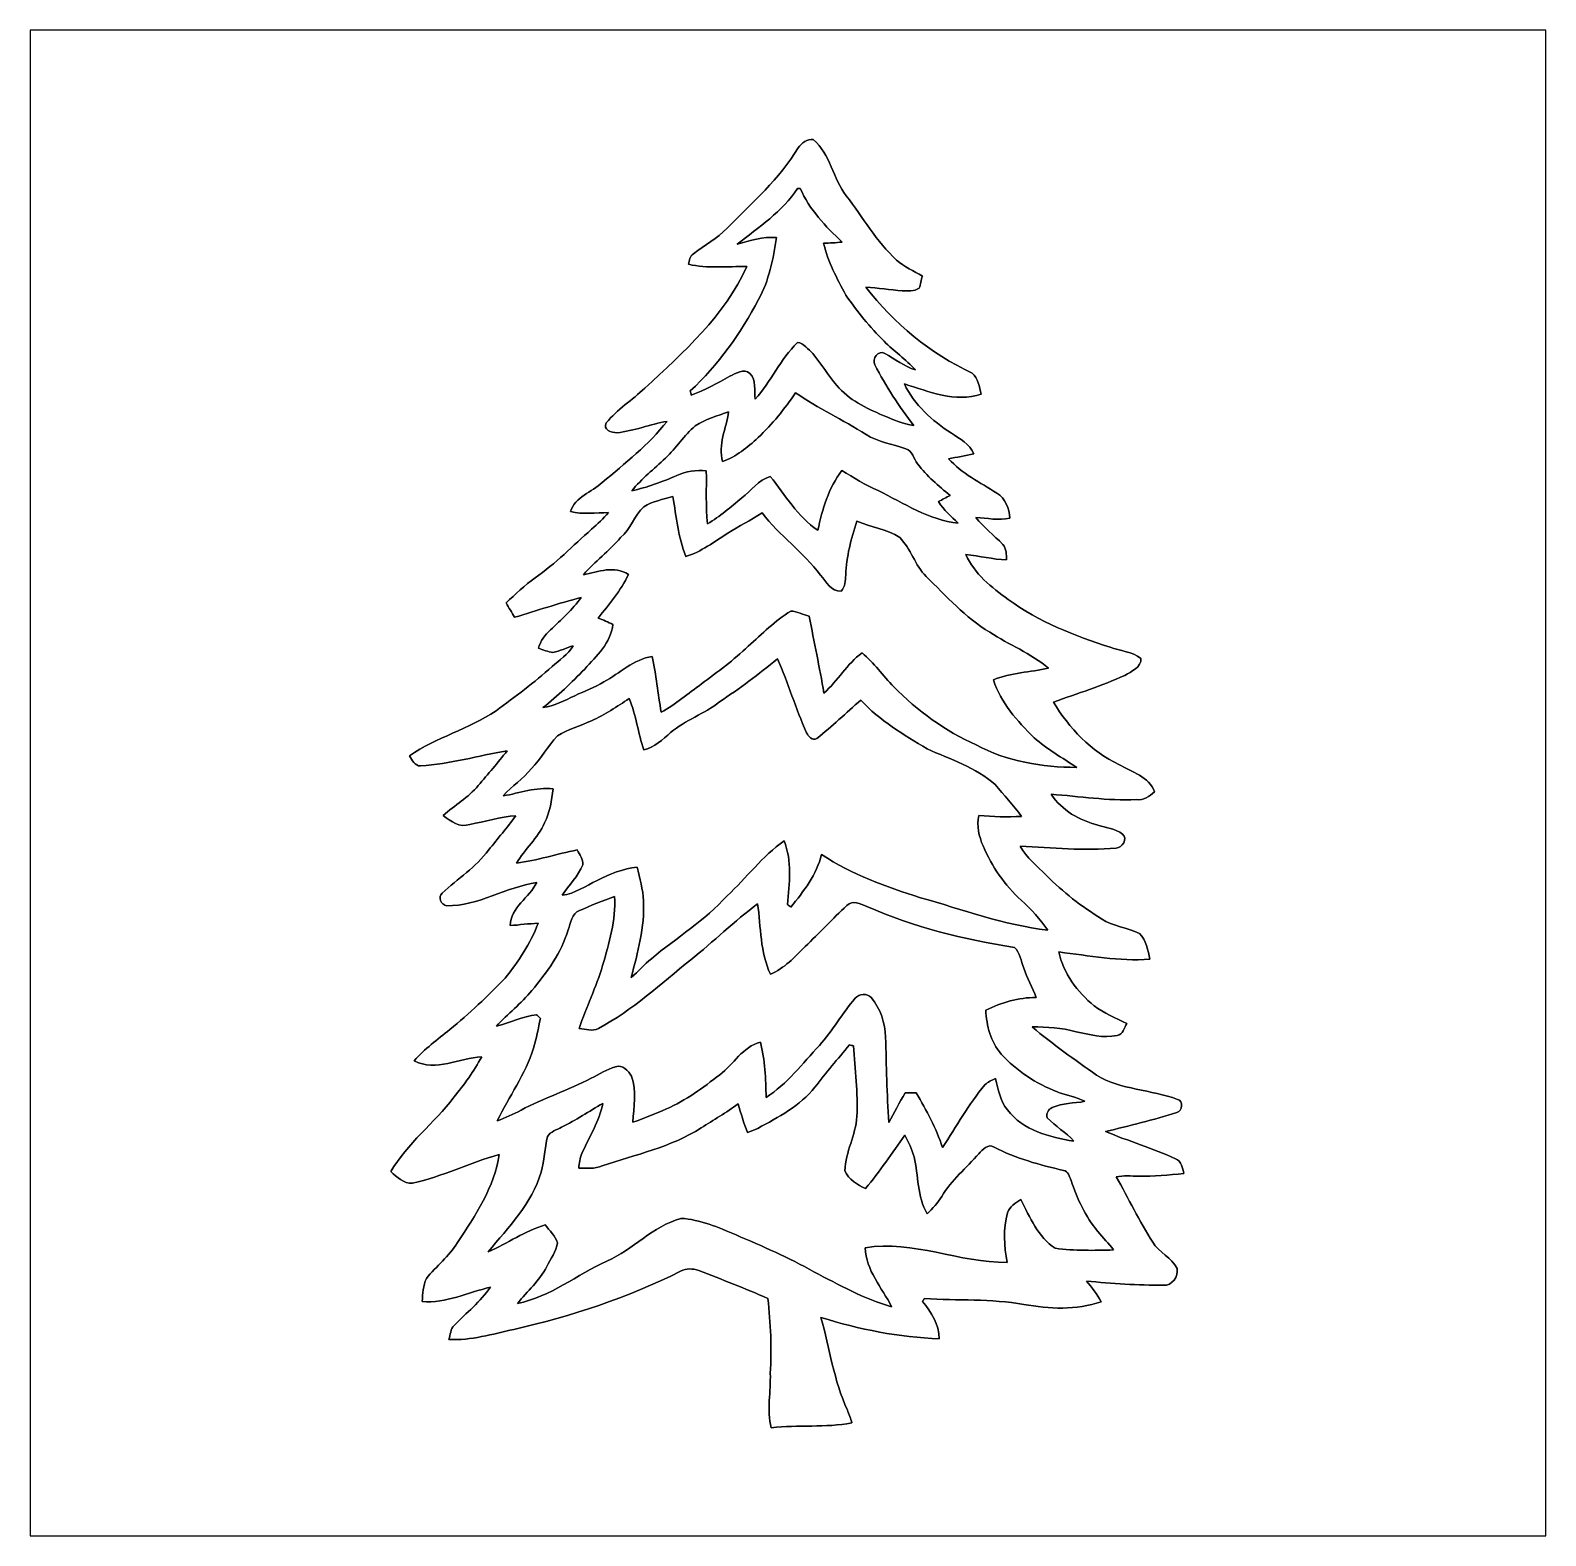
# Model space of a CAD drawing. Header units: centimetres. Extents: x -16.8 to 16.8, y -16.7 to 16.7.
import ezdxf

# ---------------------------------------------------------------- set-up
doc = ezdxf.new("R2010")
doc.units = ezdxf.units.CM
doc.header["$MEASUREMENT"] = 0
doc.layers.add('Layer 1', color=7, linetype='Continuous')

msp = doc.modelspace()

# ---------------------------------------------------------------- linework, layer by layer
at = {"layer": 'Layer 1', "color": 7}
for points, knots in [([(-16.77458, 16.66875), (-16.77458, 16.66875), (16.77458, 16.66875), (16.77458, 16.66875), (16.77458, 16.66875), (16.77458, 16.66875), (16.77458, -16.66875), (16.77458, -16.66875), (16.77458, -16.66875), (16.77458, -16.66875), (-16.77458, -16.66875), (-16.77458, -16.66875), (-16.77458, -16.66875), (-16.77458, -16.66875), (-16.77458, 16.66875), (-16.77458, 16.66875), (-16.77458, 16.66875), (-16.77458, 16.66875), (-16.77458, 16.66875), (-16.77458, 16.66875)], [0, 0, 0, 0, 0.16666667, 0.16666667, 0.16666667, 0.16666667, 0.33333333, 0.33333333, 0.33333333, 0.33333333, 0.5, 0.5, 0.5, 0.5, 0.66666667, 0.66666667, 0.66666667, 0.66666667, 1, 1, 1, 1]), ([(0.22684, 14.06525), (-0.18697, 13.38157), (-0.79446, 12.84922), (-1.34973, 12.28549), (-1.34973, 12.28549), (-1.56669, 12.05794), (-1.84538, 11.90872), (-2.09374, 11.72104), (-2.09374, 11.72104), (-2.17417, 11.67095), (-2.18228, 11.56899), (-2.20521, 11.48609), (-2.20521, 11.48609), (-1.77871, 11.39437), (-1.34091, 11.43741), (-0.90876, 11.43917), (-0.90876, 11.43917), (-1.40441, 10.35367), (-2.30576, 9.53558), (-3.17077, 8.74571), (-3.17077, 8.74571), (-3.44699, 8.48007), (-3.78037, 8.2744), (-4.02308, 7.97525), (-4.02308, 7.97525), (-4.10704, 7.82532), (-3.90631, 7.75617), (-3.78919, 7.75652), (-3.78919, 7.75652), (-3.40854, 7.79321), (-3.05082, 7.94561), (-2.67511, 8.00911), (-2.67511, 8.00911), (-3.08681, 7.493), (-3.60962, 7.07672), (-4.11233, 6.65374), (-4.11233, 6.65374), (-4.34199, 6.4389), (-4.71241, 6.34083), (-4.81436, 6.0138), (-4.81436, 6.0138), (-4.53954, 5.93901), (-4.25238, 5.98523), (-3.97263, 5.9884), (-3.97263, 5.9884), (-4.08764, 5.85505), (-4.21711, 5.73511), (-4.34869, 5.61869), (-4.34869, 5.61869), (-4.76215, 5.25533), (-5.14562, 4.85422), (-5.60105, 4.54201), (-5.60105, 4.54201), (-5.83389, 4.38115), (-6.03356, 4.18042), (-6.23888, 3.9878), (-6.23888, 3.9878), (-6.1789, 3.88056), (-6.1154, 3.77578), (-6.05155, 3.6703), (-6.05155, 3.6703), (-5.56084, 3.81811), (-5.07365, 3.98004), (-4.57764, 4.10916), (-4.57764, 4.10916), (-4.77379, 3.8414), (-5.01685, 3.61421), (-5.25992, 3.39019), (-5.25992, 3.39019), (-5.38445, 3.2826), (-5.4804, 3.14501), (-5.52485, 2.98415), (-5.52485, 2.98415), (-5.42008, 2.95028), (-5.31671, 2.89948), (-5.20488, 2.89348), (-5.20488, 2.89348), (-5.05107, 2.92629), (-4.90538, 2.98873), (-4.7565, 3.03883), (-4.7565, 3.03883), (-4.87363, 2.84939), (-5.05848, 2.72027), (-5.22464, 2.5781), (-5.22464, 2.5781), (-5.61516, 2.22321), (-6.04238, 1.91241), (-6.4643, 1.59667), (-6.4643, 1.59667), (-7.06508, 1.19486), (-7.78439, 1.01282), (-8.38129, 0.60431), (-8.38129, 0.60431), (-8.31991, 0.51329), (-8.26453, 0.3743), (-8.13329, 0.37924), (-8.13329, 0.37924), (-7.48418, 0.41557), (-6.858, 0.60678), (-6.21983, 0.71367), (-6.21983, 0.71367), (-6.41985, 0.44697), (-6.64492, 0.19932), (-6.85765, -0.05786), (-6.85765, -0.05786), (-7.07637, -0.3235), (-7.38152, -0.49001), (-7.63164, -0.72073), (-7.63164, -0.72073), (-7.46337, -0.84384), (-7.26828, -0.99907), (-7.04533, -0.91687), (-7.04533, -0.91687), (-6.70384, -0.85901), (-6.37258, -0.74295), (-6.02474, -0.72531), (-6.02474, -0.72531), (-6.21171, -0.99025), (-6.43184, -1.22873), (-6.62728, -1.48731), (-6.62728, -1.48731), (-6.91162, -1.86337), (-7.31167, -2.11949), (-7.65281, -2.43734), (-7.65281, -2.43734), (-7.76534, -2.52307), (-7.67644, -2.69663), (-7.55685, -2.72098), (-7.55685, -2.72098), (-6.85483, -2.71992), (-6.24205, -2.30999), (-5.56189, -2.19992), (-5.56189, -2.19992), (-5.7217, -2.54353), (-6.14221, -2.74567), (-6.15386, -3.15771), (-6.15386, -3.15771), (-5.94748, -3.1436), (-5.74146, -3.11291), (-5.53403, -3.10762), (-5.53403, -3.10762), (-5.69948, -3.55212), (-5.97253, -3.95005), (-6.26039, -4.32294), (-6.26039, -4.32294), (-6.65127, -4.71981), (-7.05238, -5.10999), (-7.48877, -5.45783), (-7.48877, -5.45783), (-7.75406, -5.68537), (-8.04968, -5.88327), (-8.2744, -6.15456), (-8.2744, -6.15456), (-7.79321, -6.40151), (-7.27675, -6.09283), (-6.7818, -6.06354), (-6.7818, -6.06354), (-6.95537, -6.38281), (-7.16492, -6.68091), (-7.40057, -6.95713), (-7.40057, -6.95713), (-7.82884, -7.53851), (-8.43033, -7.97525), (-8.79369, -8.60672), (-8.79369, -8.60672), (-8.65858, -8.72419), (-8.50618, -8.8773), (-8.31391, -8.86213), (-8.31391, -8.86213), (-7.65175, -8.71996), (-7.04321, -8.40528), (-6.39233, -8.22501), (-6.39233, -8.22501), (-6.49887, -8.94962), (-6.92291, -9.5818), (-7.31802, -10.1794), (-7.31802, -10.1794), (-7.50041, -10.48279), (-7.78651, -10.69834), (-8.00488, -10.97245), (-8.00488, -10.97245), (-8.0832, -11.12979), (-8.08426, -11.3097), (-8.10084, -11.48115), (-8.10084, -11.48115), (-7.5692, -11.52948), (-7.08766, -11.2843), (-6.58566, -11.16401), (-6.58566, -11.16401), (-6.81038, -11.48503), (-7.11835, -11.73515), (-7.39175, -12.01279), (-7.39175, -12.01279), (-7.47007, -12.0971), (-7.47889, -12.21634), (-7.50711, -12.32359), (-7.50711, -12.32359), (-7.01675, -12.34581), (-6.54403, -12.20717), (-6.07131, -12.09957), (-6.07131, -12.09957), (-4.7946, -11.81876), (-3.54859, -11.39155), (-2.37631, -10.81229), (-2.37631, -10.81229), (-2.25354, -10.74279), (-2.10432, -10.75055), (-1.97379, -10.79606), (-1.97379, -10.79606), (-1.46156, -10.99467), (-0.95109, -11.19822), (-0.44485, -11.41271), (-0.44485, -11.41271), (-0.39017, -11.96481), (-0.35384, -12.52044), (-0.39229, -13.075), (-0.39229, -13.075), (-0.37959, -13.47717), (-0.46955, -13.88251), (-0.36936, -14.28009), (-0.36936, -14.28009), (0.22296, -14.20883), (0.82973, -14.28362), (1.41605, -14.17144), (1.41605, -14.17144), (1.38606, -14.07442), (1.35149, -13.97847), (1.31374, -13.88533), (1.31374, -13.88533), (1.01459, -13.23516), (0.9211, -12.51726), (0.72919, -11.83358), (0.72919, -11.83358), (1.57692, -12.10381), (2.46062, -12.27384), (3.34998, -12.30559), (3.34998, -12.30559), (3.3401, -11.98774), (3.17324, -11.71787), (2.97568, -11.48221), (2.97568, -11.48221), (2.98697, -11.46598), (3.00955, -11.43318), (3.02084, -11.41695), (3.02084, -11.41695), (3.75426, -11.46739), (4.49474, -11.41624), (5.22182, -11.54712), (5.22182, -11.54712), (5.78273, -11.64872), (6.38528, -11.67977), (6.92997, -11.48786), (6.92997, -11.48786), (6.84953, -11.31711), (6.72359, -11.17494), (6.60576, -11.02995), (6.60576, -11.02995), (7.17338, -11.08498), (7.74312, -11.12273), (8.31356, -11.12273), (8.31356, -11.12273), (8.50089, -11.13543), (8.65152, -10.92835), (8.61236, -10.75478), (8.61236, -10.75478), (8.49736, -10.50713), (8.21196, -10.40059), (8.07438, -10.16706), (8.07438, -10.16706), (7.77593, -9.70209), (7.54027, -9.2008), (7.26652, -8.72173), (7.26652, -8.72173), (7.42985, -8.68609), (7.59707, -8.70832), (7.76323, -8.70656), (7.76323, -8.70656), (8.09766, -8.71008), (8.43104, -8.67869), (8.76406, -8.65046), (8.76406, -8.65046), (8.73301, -8.52805), (8.71326, -8.37318), (8.57814, -8.32273), (8.57814, -8.32273), (8.07614, -8.08567), (7.54062, -7.93221), (7.02945, -7.71701), (7.02945, -7.71701), (7.56003, -7.59248), (8.08849, -7.45772), (8.61025, -7.29862), (8.61025, -7.29862), (8.73548, -7.26757), (8.75947, -7.03651), (8.62118, -7.00722), (8.62118, -7.00722), (8.04016, -6.78321), (7.37094, -6.80261), (6.83119, -6.46783), (6.83119, -6.46783), (6.34506, -6.12846), (5.8607, -5.78309), (5.40526, -5.40314), (5.40526, -5.40314), (5.73193, -5.39891), (6.06213, -5.42149), (6.37857, -5.50898), (6.37857, -5.50898), (6.67244, -5.57142), (6.98359, -5.65785), (7.28521, -5.59188), (7.28521, -5.59188), (7.41645, -5.57565), (7.44961, -5.41655), (7.49935, -5.32306), (7.49935, -5.32306), (7.25487, -5.20171), (6.99629, -5.10258), (6.77898, -4.9336), (6.77898, -4.9336), (6.40221, -4.63162), (6.1027, -4.21781), (5.99369, -3.74191), (5.99369, -3.74191), (6.66221, -3.82517), (7.33178, -3.94829), (8.00911, -3.90454), (8.00911, -3.90454), (7.97172, -3.70558), (7.93221, -3.48403), (7.78334, -3.33516), (7.78334, -3.33516), (7.51346, -3.19934), (7.19878, -3.16971), (6.93914, -3.01025), (6.93914, -3.01025), (6.50099, -2.7305), (6.08154, -2.41582), (5.71676, -2.04435), (5.71676, -2.04435), (5.51356, -1.84115), (5.28673, -1.65382), (5.14209, -1.40123), (5.14209, -1.40123), (5.848, -1.43193), (6.55708, -1.50848), (7.26334, -1.44216), (7.26334, -1.44216), (7.39846, -1.43122), (7.53533, -1.23472), (7.40234, -1.13524), (7.40234, -1.13524), (7.25382, -1.00648), (7.03827, -0.99977), (6.86259, -0.93028), (6.86259, -0.93028), (6.45372, -0.83079), (6.06178, -0.60748), (5.82754, -0.25012), (5.82754, -0.25012), (6.45407, -0.29598), (7.07849, -0.39582), (7.70855, -0.36724), (7.70855, -0.36724), (7.87118, -0.39053), (8.00065, -0.29139), (8.11742, -0.19791), (8.11742, -0.19791), (7.99359, 0.14076), (7.60977, 0.24377), (7.32578, 0.40852), (7.32578, 0.40852), (6.70842, 0.69744), (6.22265, 1.21391), (5.87869, 1.79317), (5.87869, 1.79317), (6.40927, 1.97979), (6.94725, 2.15336), (7.46054, 2.38372), (7.46054, 2.38372), (7.59883, 2.4698), (7.83096, 2.5594), (7.81438, 2.76049), (7.81438, 2.76049), (7.61965, 2.91183), (7.35471, 2.92135), (7.1314, 3.00496), (7.1314, 3.00496), (6.34083, 3.26249), (5.55202, 3.57082), (4.87539, 4.064), (4.87539, 4.064), (4.50674, 4.33105), (4.12362, 4.63233), (3.93841, 5.0613), (3.93841, 5.0613), (4.23862, 5.02391), (4.53566, 4.95723), (4.83835, 4.93889), (4.83835, 4.93889), (4.83447, 5.05636), (4.84011, 5.19042), (4.75509, 5.28355), (4.75509, 5.28355), (4.56283, 5.49028), (4.32823, 5.65573), (4.15678, 5.88151), (4.15678, 5.88151), (4.40796, 5.8674), (4.66196, 5.8039), (4.91208, 5.86352), (4.91208, 5.86352), (4.89514, 6.07695), (4.81401, 6.30767), (4.62139, 6.42126), (4.62139, 6.42126), (4.25203, 6.65339), (3.85057, 6.85659), (3.55177, 7.18185), (3.55177, 7.18185), (3.73768, 7.21572), (3.92712, 7.24147), (4.11092, 7.29015), (4.11092, 7.29015), (4.02802, 7.51311), (3.80012, 7.61753), (3.61844, 7.74771), (3.61844, 7.74771), (3.19052, 8.01934), (2.79753, 8.37459), (2.57563, 8.83779), (2.57563, 8.83779), (3.12067, 8.66669), (3.70205, 8.42081), (4.27778, 8.61131), (4.27778, 8.61131), (4.23298, 8.77076), (4.21252, 8.96585), (4.07494, 9.07874), (4.07494, 9.07874), (3.15172, 9.50666), (2.34421, 10.17623), (1.72297, 10.97986), (1.72297, 10.97986), (1.99214, 10.96081), (2.25989, 10.92271), (2.52906, 10.90083), (2.52906, 10.90083), (2.64936, 10.89942), (2.79964, 10.87508), (2.9016, 10.96081), (2.9016, 10.96081), (2.95063, 11.03912), (2.93793, 11.14143), (2.97674, 11.22292), (2.97674, 11.22292), (2.78412, 11.33757), (2.57563, 11.43071), (2.40559, 11.57887), (2.40559, 11.57887), (1.95756, 11.98951), (1.65876, 12.52502), (1.29081, 13.00198), (1.29081, 13.00198), (0.98919, 13.38509), (0.93909, 13.92449), (0.56056, 14.25011), (0.56056, 14.25011), (0.43145, 14.27304), (0.29951, 14.1672), (0.22684, 14.06525)], [0, 0, 0, 0, 0.00840336, 0.00840336, 0.00840336, 0.00840336, 0.01680672, 0.01680672, 0.01680672, 0.01680672, 0.02521008, 0.02521008, 0.02521008, 0.02521008, 0.03361345, 0.03361345, 0.03361345, 0.03361345, 0.04201681, 0.04201681, 0.04201681, 0.04201681, 0.05042017, 0.05042017, 0.05042017, 0.05042017, 0.05882353, 0.05882353, 0.05882353, 0.05882353, 0.06722689, 0.06722689, 0.06722689, 0.06722689, 0.07563025, 0.07563025, 0.07563025, 0.07563025, 0.08403361, 0.08403361, 0.08403361, 0.08403361, 0.09243697, 0.09243697, 0.09243697, 0.09243697, 0.10084034, 0.10084034, 0.10084034, 0.10084034, 0.1092437, 0.1092437, 0.1092437, 0.1092437, 0.11764706, 0.11764706, 0.11764706, 0.11764706, 0.12605042, 0.12605042, 0.12605042, 0.12605042, 0.13445378, 0.13445378, 0.13445378, 0.13445378, 0.14285714, 0.14285714, 0.14285714, 0.14285714, 0.1512605, 0.1512605, 0.1512605, 0.1512605, 0.15966387, 0.15966387, 0.15966387, 0.15966387, 0.16806723, 0.16806723, 0.16806723, 0.16806723, 0.17647059, 0.17647059, 0.17647059, 0.17647059, 0.18487395, 0.18487395, 0.18487395, 0.18487395, 0.19327731, 0.19327731, 0.19327731, 0.19327731, 0.20168067, 0.20168067, 0.20168067, 0.20168067, 0.21008403, 0.21008403, 0.21008403, 0.21008403, 0.21848739, 0.21848739, 0.21848739, 0.21848739, 0.22689076, 0.22689076, 0.22689076, 0.22689076, 0.23529412, 0.23529412, 0.23529412, 0.23529412, 0.24369748, 0.24369748, 0.24369748, 0.24369748, 0.25210084, 0.25210084, 0.25210084, 0.25210084, 0.2605042, 0.2605042, 0.2605042, 0.2605042, 0.26890756, 0.26890756, 0.26890756, 0.26890756, 0.27731092, 0.27731092, 0.27731092, 0.27731092, 0.28571429, 0.28571429, 0.28571429, 0.28571429, 0.29411765, 0.29411765, 0.29411765, 0.29411765, 0.30252101, 0.30252101, 0.30252101, 0.30252101, 0.31092437, 0.31092437, 0.31092437, 0.31092437, 0.31932773, 0.31932773, 0.31932773, 0.31932773, 0.32773109, 0.32773109, 0.32773109, 0.32773109, 0.33613445, 0.33613445, 0.33613445, 0.33613445, 0.34453782, 0.34453782, 0.34453782, 0.34453782, 0.35294118, 0.35294118, 0.35294118, 0.35294118, 0.36134454, 0.36134454, 0.36134454, 0.36134454, 0.3697479, 0.3697479, 0.3697479, 0.3697479, 0.37815126, 0.37815126, 0.37815126, 0.37815126, 0.38655462, 0.38655462, 0.38655462, 0.38655462, 0.39495798, 0.39495798, 0.39495798, 0.39495798, 0.40336134, 0.40336134, 0.40336134, 0.40336134, 0.41176471, 0.41176471, 0.41176471, 0.41176471, 0.42016807, 0.42016807, 0.42016807, 0.42016807, 0.42857143, 0.42857143, 0.42857143, 0.42857143, 0.43697479, 0.43697479, 0.43697479, 0.43697479, 0.44537815, 0.44537815, 0.44537815, 0.44537815, 0.45378151, 0.45378151, 0.45378151, 0.45378151, 0.46218487, 0.46218487, 0.46218487, 0.46218487, 0.47058824, 0.47058824, 0.47058824, 0.47058824, 0.4789916, 0.4789916, 0.4789916, 0.4789916, 0.48739496, 0.48739496, 0.48739496, 0.48739496, 0.49579832, 0.49579832, 0.49579832, 0.49579832, 0.50420168, 0.50420168, 0.50420168, 0.50420168, 0.51260504, 0.51260504, 0.51260504, 0.51260504, 0.5210084, 0.5210084, 0.5210084, 0.5210084, 0.52941176, 0.52941176, 0.52941176, 0.52941176, 0.53781513, 0.53781513, 0.53781513, 0.53781513, 0.54621849, 0.54621849, 0.54621849, 0.54621849, 0.55462185, 0.55462185, 0.55462185, 0.55462185, 0.56302521, 0.56302521, 0.56302521, 0.56302521, 0.57142857, 0.57142857, 0.57142857, 0.57142857, 0.57983193, 0.57983193, 0.57983193, 0.57983193, 0.58823529, 0.58823529, 0.58823529, 0.58823529, 0.59663866, 0.59663866, 0.59663866, 0.59663866, 0.60504202, 0.60504202, 0.60504202, 0.60504202, 0.61344538, 0.61344538, 0.61344538, 0.61344538, 0.62184874, 0.62184874, 0.62184874, 0.62184874, 0.6302521, 0.6302521, 0.6302521, 0.6302521, 0.63865546, 0.63865546, 0.63865546, 0.63865546, 0.64705882, 0.64705882, 0.64705882, 0.64705882, 0.65546218, 0.65546218, 0.65546218, 0.65546218, 0.66386555, 0.66386555, 0.66386555, 0.66386555, 0.67226891, 0.67226891, 0.67226891, 0.67226891, 0.68067227, 0.68067227, 0.68067227, 0.68067227, 0.68907563, 0.68907563, 0.68907563, 0.68907563, 0.69747899, 0.69747899, 0.69747899, 0.69747899, 0.70588235, 0.70588235, 0.70588235, 0.70588235, 0.71428571, 0.71428571, 0.71428571, 0.71428571, 0.72268908, 0.72268908, 0.72268908, 0.72268908, 0.73109244, 0.73109244, 0.73109244, 0.73109244, 0.7394958, 0.7394958, 0.7394958, 0.7394958, 0.74789916, 0.74789916, 0.74789916, 0.74789916, 0.75630252, 0.75630252, 0.75630252, 0.75630252, 0.76470588, 0.76470588, 0.76470588, 0.76470588, 0.77310924, 0.77310924, 0.77310924, 0.77310924, 0.78151261, 0.78151261, 0.78151261, 0.78151261, 0.78991597, 0.78991597, 0.78991597, 0.78991597, 0.79831933, 0.79831933, 0.79831933, 0.79831933, 0.80672269, 0.80672269, 0.80672269, 0.80672269, 0.81512605, 0.81512605, 0.81512605, 0.81512605, 0.82352941, 0.82352941, 0.82352941, 0.82352941, 0.83193277, 0.83193277, 0.83193277, 0.83193277, 0.84033613, 0.84033613, 0.84033613, 0.84033613, 0.8487395, 0.8487395, 0.8487395, 0.8487395, 0.85714286, 0.85714286, 0.85714286, 0.85714286, 0.86554622, 0.86554622, 0.86554622, 0.86554622, 0.87394958, 0.87394958, 0.87394958, 0.87394958, 0.88235294, 0.88235294, 0.88235294, 0.88235294, 0.8907563, 0.8907563, 0.8907563, 0.8907563, 0.89915966, 0.89915966, 0.89915966, 0.89915966, 0.90756303, 0.90756303, 0.90756303, 0.90756303, 0.91596639, 0.91596639, 0.91596639, 0.91596639, 0.92436975, 0.92436975, 0.92436975, 0.92436975, 0.93277311, 0.93277311, 0.93277311, 0.93277311, 0.94117647, 0.94117647, 0.94117647, 0.94117647, 0.94957983, 0.94957983, 0.94957983, 0.94957983, 0.95798319, 0.95798319, 0.95798319, 0.95798319, 0.96638655, 0.96638655, 0.96638655, 0.96638655, 0.97478992, 0.97478992, 0.97478992, 0.97478992, 0.98319328, 0.98319328, 0.98319328, 0.98319328, 1, 1, 1, 1]), ([(0.21167, 13.16708), (0.22684, 13.16708), (0.25647, 13.16743), (0.27129, 13.16743), (0.27129, 13.16743), (0.47131, 12.70035), (0.8322, 12.32147), (1.20015, 11.97998), (1.20015, 11.97998), (1.06433, 11.95987), (0.92604, 11.96022), (0.78952, 11.95352), (0.78952, 11.95352), (0.88018, 11.54465), (1.08409, 11.17106), (1.28164, 10.80558), (1.28164, 10.80558), (1.52823, 10.43799), (1.81257, 10.09438), (2.12725, 9.78253), (2.12725, 9.78253), (2.35091, 9.5631), (2.61091, 9.38283), (2.81975, 9.14788), (2.81975, 9.14788), (2.57246, 9.22761), (2.3682, 9.39271), (2.14171, 9.51336), (2.14171, 9.51336), (2.00307, 9.60367), (1.84856, 9.38706), (1.9244, 9.26324), (1.9244, 9.26324), (2.16641, 8.78558), (2.45886, 8.33684), (2.78589, 7.91351), (2.78589, 7.91351), (2.54847, 7.95302), (2.32692, 8.04898), (2.10573, 8.13964), (2.10573, 8.13964), (1.73108, 8.30086), (1.34479, 8.48254), (1.08162, 8.80569), (1.08162, 8.80569), (0.88547, 9.02652), (0.74119, 9.28723), (0.54998, 9.51159), (0.54998, 9.51159), (0.44344, 9.59802), (0.3556, 9.74266), (0.20708, 9.75431), (0.20708, 9.75431), (-0.16722, 9.38706), (-0.37712, 8.89071), (-0.72425, 8.49983), (-0.72425, 8.49983), (-0.75988, 8.68927), (-0.68933, 8.92104), (-0.8449, 9.06745), (-0.8449, 9.06745), (-0.97049, 9.1888), (-1.15888, 9.06921), (-1.28552, 9.00924), (-1.28552, 9.00924), (-1.5621, 8.85155), (-1.84609, 8.70479), (-2.14171, 8.58661), (-2.14171, 8.58661), (-2.14806, 8.6106), (-2.16006, 8.65928), (-2.16606, 8.68327), (-2.16606, 8.68327), (-1.53776, 9.25266), (-1.04951, 9.96139), (-0.65158, 10.70645), (-0.65158, 10.70645), (-0.41945, 11.12837), (-0.32667, 11.60639), (-0.25435, 12.07735), (-0.25435, 12.07735), (-0.5528, 12.10945), (-0.83961, 12.00573), (-1.12324, 11.93236), (-1.12324, 11.93236), (-0.64982, 12.30771), (-0.12559, 12.65132), (0.21167, 13.16708)], [0, 0, 0, 0, 0.04347826, 0.04347826, 0.04347826, 0.04347826, 0.08695652, 0.08695652, 0.08695652, 0.08695652, 0.13043478, 0.13043478, 0.13043478, 0.13043478, 0.17391304, 0.17391304, 0.17391304, 0.17391304, 0.2173913, 0.2173913, 0.2173913, 0.2173913, 0.26086957, 0.26086957, 0.26086957, 0.26086957, 0.30434783, 0.30434783, 0.30434783, 0.30434783, 0.34782609, 0.34782609, 0.34782609, 0.34782609, 0.39130435, 0.39130435, 0.39130435, 0.39130435, 0.43478261, 0.43478261, 0.43478261, 0.43478261, 0.47826087, 0.47826087, 0.47826087, 0.47826087, 0.52173913, 0.52173913, 0.52173913, 0.52173913, 0.56521739, 0.56521739, 0.56521739, 0.56521739, 0.60869565, 0.60869565, 0.60869565, 0.60869565, 0.65217391, 0.65217391, 0.65217391, 0.65217391, 0.69565217, 0.69565217, 0.69565217, 0.69565217, 0.73913043, 0.73913043, 0.73913043, 0.73913043, 0.7826087, 0.7826087, 0.7826087, 0.7826087, 0.82608696, 0.82608696, 0.82608696, 0.82608696, 0.86956522, 0.86956522, 0.86956522, 0.86956522, 0.91304348, 0.91304348, 0.91304348, 0.91304348, 1, 1, 1, 1]), ([(-0.66252, 7.64752), (-0.34925, 7.94561), (-0.07408, 8.28287), (0.16581, 8.642), (0.16581, 8.642), (0.66358, 8.29592), (1.21638, 8.04439), (1.72755, 7.72019), (1.72755, 7.72019), (1.99319, 7.54803), (2.31387, 7.50852), (2.60703, 7.40234), (2.60703, 7.40234), (2.75978, 7.35683), (2.78059, 7.17621), (2.86949, 7.06543), (2.86949, 7.06543), (3.07305, 6.79909), (3.33163, 6.57895), (3.59022, 6.3687), (3.59022, 6.3687), (3.50449, 6.32142), (3.41736, 6.27662), (3.33093, 6.23076), (3.33093, 6.23076), (3.44558, 6.0452), (3.61315, 5.90479), (3.76943, 5.75628), (3.76943, 5.75628), (3.12279, 5.81589), (2.56575, 6.19831), (1.99566, 6.47559), (1.99566, 6.47559), (1.71027, 6.59201), (1.45697, 6.76839), (1.19062, 6.92044), (1.19062, 6.92044), (0.89923, 6.53239), (0.76094, 6.0639), (0.66181, 5.59611), (0.66181, 5.59611), (0.21308, 5.8928), (-0.05891, 6.37963), (-0.39264, 6.78744), (-0.39264, 6.78744), (-0.65546, 6.70983), (-0.81421, 6.47418), (-1.02059, 6.31296), (-1.02059, 6.31296), (-1.26753, 6.11434), (-1.50566, 5.89986), (-1.78188, 5.74181), (-1.78188, 5.74181), (-1.82563, 6.13128), (-1.80128, 6.52251), (-1.80869, 6.91303), (-1.80869, 6.91303), (-2.03235, 6.93702), (-2.25919, 6.89892), (-2.46415, 6.80826), (-2.46415, 6.80826), (-2.78448, 6.66715), (-3.11573, 6.54756), (-3.45793, 6.47171), (-3.45793, 6.47171), (-3.23744, 6.74017), (-2.96404, 6.95572), (-2.71321, 7.19349), (-2.71321, 7.19349), (-2.47579, 7.41539), (-2.30293, 7.70008), (-2.05317, 7.90787), (-2.05317, 7.90787), (-1.82563, 8.04968), (-1.56739, 8.13717), (-1.31374, 8.21972), (-1.31374, 8.21972), (-1.36772, 7.85495), (-1.55293, 7.48947), (-1.44921, 7.11729), (-1.44921, 7.11729), (-1.14653, 7.22418), (-0.89711, 7.43479), (-0.66252, 7.64752)], [0, 0, 0, 0, 0.04545455, 0.04545455, 0.04545455, 0.04545455, 0.09090909, 0.09090909, 0.09090909, 0.09090909, 0.13636364, 0.13636364, 0.13636364, 0.13636364, 0.18181818, 0.18181818, 0.18181818, 0.18181818, 0.22727273, 0.22727273, 0.22727273, 0.22727273, 0.27272727, 0.27272727, 0.27272727, 0.27272727, 0.31818182, 0.31818182, 0.31818182, 0.31818182, 0.36363636, 0.36363636, 0.36363636, 0.36363636, 0.40909091, 0.40909091, 0.40909091, 0.40909091, 0.45454545, 0.45454545, 0.45454545, 0.45454545, 0.5, 0.5, 0.5, 0.5, 0.54545455, 0.54545455, 0.54545455, 0.54545455, 0.59090909, 0.59090909, 0.59090909, 0.59090909, 0.63636364, 0.63636364, 0.63636364, 0.63636364, 0.68181818, 0.68181818, 0.68181818, 0.68181818, 0.72727273, 0.72727273, 0.72727273, 0.72727273, 0.77272727, 0.77272727, 0.77272727, 0.77272727, 0.81818182, 0.81818182, 0.81818182, 0.81818182, 0.86363636, 0.86363636, 0.86363636, 0.86363636, 0.90909091, 0.90909091, 0.90909091, 0.90909091, 1, 1, 1, 1]), ([(-3.19405, 6.11787), (-3.00002, 6.23923), (-2.76719, 6.27733), (-2.54953, 6.34294), (-2.54953, 6.34294), (-2.47227, 5.89809), (-2.43205, 5.44124), (-2.26342, 5.01826), (-2.26342, 5.01826), (-1.91699, 5.11528), (-1.63583, 5.34811), (-1.3335, 5.5312), (-1.3335, 5.5312), (-1.08444, 5.68819), (-0.82021, 5.81978), (-0.57397, 5.98135), (-0.57397, 5.98135), (-0.18979, 5.47688), (0.34255, 5.1121), (0.72108, 4.60234), (0.72108, 4.60234), (0.84667, 4.46299), (0.95462, 4.23192), (1.17475, 4.25132), (1.17475, 4.25132), (1.27317, 4.33846), (1.26788, 4.48628), (1.27776, 4.6041), (1.27776, 4.6041), (1.29293, 5.01262), (1.39524, 5.41161), (1.52717, 5.79649), (1.52717, 5.79649), (1.83656, 5.66314), (2.19216, 5.62892), (2.47333, 5.43384), (2.47333, 5.43384), (2.72309, 5.1876), (2.80846, 4.82282), (3.05682, 4.57376), (3.05682, 4.57376), (3.50273, 4.13738), (3.92783, 3.66607), (4.46581, 3.33939), (4.46581, 3.33939), (4.89021, 3.06035), (5.37845, 2.87479), (5.7658, 2.54141), (5.7658, 2.54141), (5.36011, 2.45357), (4.9336, 2.44369), (4.54625, 2.28353), (4.54625, 2.28353), (4.71241, 1.77729), (5.07436, 1.36948), (5.44795, 1.00365), (5.44795, 1.00365), (5.73193, 0.74471), (6.07307, 0.55986), (6.39127, 0.34678), (6.39127, 0.34678), (5.62575, 0.34572), (4.84505, 0.47978), (4.16454, 0.8442), (4.16454, 0.8442), (3.48121, 1.15111), (2.86632, 1.59702), (2.34174, 2.13043), (2.34174, 2.13043), (2.09868, 2.37243), (1.911, 2.66629), (1.63971, 2.88008), (1.63971, 2.88008), (1.30387, 2.63807), (1.10561, 2.2606), (0.79551, 1.99249), (0.79551, 1.99249), (0.69674, 2.56046), (0.5775, 3.12455), (0.47061, 3.69111), (0.47061, 3.69111), (0.33408, 3.7278), (0.20532, 3.79906), (0.06315, 3.80859), (0.06315, 3.80859), (-0.29069, 3.60257), (-0.56691, 3.29212), (-0.87877, 3.03001), (-0.87877, 3.03001), (-1.20156, 2.72486), (-1.55681, 2.45745), (-1.91453, 2.19534), (-1.91453, 2.19534), (-2.20909, 1.9812), (-2.48885, 1.7459), (-2.80741, 1.56704), (-2.80741, 1.56704), (-2.88149, 1.97838), (-2.91818, 2.39713), (-3.00743, 2.80494), (-3.00743, 2.80494), (-3.42053, 2.73967), (-3.72004, 2.43134), (-4.07388, 2.23838), (-4.07388, 2.23838), (-4.27743, 2.11314), (-4.50533, 2.03694), (-4.71981, 1.93358), (-4.71981, 1.93358), (-4.94841, 1.82809), (-5.17243, 1.69968), (-5.42749, 1.6697), (-5.42749, 1.6697), (-5.09164, 1.92476), (-4.79531, 2.22462), (-4.49968, 2.52377), (-4.49968, 2.52377), (-4.23968, 2.81305), (-3.92042, 3.10056), (-3.87597, 3.5112), (-3.87597, 3.5112), (-3.98251, 3.56341), (-4.09187, 3.60962), (-4.20299, 3.65125), (-4.20299, 3.65125), (-3.95923, 3.95923), (-3.7024, 4.25873), (-3.53307, 4.61786), (-3.53307, 4.61786), (-3.84457, 4.81824), (-4.20123, 4.68524), (-4.52826, 4.61081), (-4.52826, 4.61081), (-4.27637, 4.90643), (-3.95746, 5.1375), (-3.70699, 5.43595), (-3.70699, 5.43595), (-3.48756, 5.62681), (-3.39796, 5.91608), (-3.19405, 6.11787)], [0, 0, 0, 0, 0.02777778, 0.02777778, 0.02777778, 0.02777778, 0.05555556, 0.05555556, 0.05555556, 0.05555556, 0.08333333, 0.08333333, 0.08333333, 0.08333333, 0.11111111, 0.11111111, 0.11111111, 0.11111111, 0.13888889, 0.13888889, 0.13888889, 0.13888889, 0.16666667, 0.16666667, 0.16666667, 0.16666667, 0.19444444, 0.19444444, 0.19444444, 0.19444444, 0.22222222, 0.22222222, 0.22222222, 0.22222222, 0.25, 0.25, 0.25, 0.25, 0.27777778, 0.27777778, 0.27777778, 0.27777778, 0.30555556, 0.30555556, 0.30555556, 0.30555556, 0.33333333, 0.33333333, 0.33333333, 0.33333333, 0.36111111, 0.36111111, 0.36111111, 0.36111111, 0.38888889, 0.38888889, 0.38888889, 0.38888889, 0.41666667, 0.41666667, 0.41666667, 0.41666667, 0.44444444, 0.44444444, 0.44444444, 0.44444444, 0.47222222, 0.47222222, 0.47222222, 0.47222222, 0.5, 0.5, 0.5, 0.5, 0.52777778, 0.52777778, 0.52777778, 0.52777778, 0.55555556, 0.55555556, 0.55555556, 0.55555556, 0.58333333, 0.58333333, 0.58333333, 0.58333333, 0.61111111, 0.61111111, 0.61111111, 0.61111111, 0.63888889, 0.63888889, 0.63888889, 0.63888889, 0.66666667, 0.66666667, 0.66666667, 0.66666667, 0.69444444, 0.69444444, 0.69444444, 0.69444444, 0.72222222, 0.72222222, 0.72222222, 0.72222222, 0.75, 0.75, 0.75, 0.75, 0.77777778, 0.77777778, 0.77777778, 0.77777778, 0.80555556, 0.80555556, 0.80555556, 0.80555556, 0.83333333, 0.83333333, 0.83333333, 0.83333333, 0.86111111, 0.86111111, 0.86111111, 0.86111111, 0.88888889, 0.88888889, 0.88888889, 0.88888889, 0.91666667, 0.91666667, 0.91666667, 0.91666667, 0.94444444, 0.94444444, 0.94444444, 0.94444444, 1, 1, 1, 1]), ([(-1.51694, 1.79705), (-1.07386, 2.09233), (-0.64594, 2.40947), (-0.2346, 2.74779), (-0.2346, 2.74779), (0.00741, 2.21403), (0.16898, 1.64782), (0.41169, 1.11442), (0.41169, 1.11442), (0.44979, 1.03223), (0.53763, 0.92745), (0.63747, 0.98531), (0.63747, 0.98531), (0.98002, 1.24636), (1.28023, 1.55857), (1.6129, 1.83233), (1.6129, 1.83233), (2.02953, 1.3843), (2.56081, 1.06962), (3.07869, 0.75424), (3.07869, 0.75424), (3.59833, 0.52776), (4.15431, 0.34749), (4.58752, -0.03281), (4.58752, -0.03281), (4.78543, -0.26458), (4.98228, -0.49848), (5.17137, -0.73836), (5.17137, -0.73836), (4.85563, -0.75988), (4.5399, -0.74295), (4.22487, -0.71931), (4.22487, -0.71931), (4.17124, -0.9465), (4.22663, -1.18428), (4.31976, -1.39383), (4.31976, -1.39383), (4.50674, -1.85173), (4.80272, -2.2606), (5.16537, -2.59574), (5.16537, -2.59574), (5.38551, -2.79224), (5.58024, -3.01625), (5.74992, -3.2579), (5.74992, -3.2579), (4.7819, -3.14678), (3.86433, -2.80211), (2.93158, -2.54), (2.93158, -2.54), (2.17135, -2.30188), (1.41182, -2.02847), (0.74471, -1.58362), (0.74471, -1.58362), (0.63077, -2.02812), (0.3489, -2.40065), (0.06174, -2.74884), (0.06174, -2.74884), (0.04339, -2.73473), (0.00741, -2.70651), (-0.01094, -2.69205), (-0.01094, -2.69205), (0.03316, -2.22462), (0.09384, -1.72685), (-0.08678, -1.28023), (-0.08678, -1.28023), (-0.56797, -1.61643), (-0.91511, -2.10502), (-1.34832, -2.49696), (-1.34832, -2.49696), (-1.83727, -3.04271), (-2.46592, -3.42512), (-3.02401, -3.89079), (-3.02401, -3.89079), (-3.18276, -4.0192), (-3.31505, -4.17618), (-3.47028, -4.30883), (-3.47028, -4.30883), (-3.33163, -3.75285), (-3.16618, -3.19229), (-3.2004, -2.61197), (-3.2004, -2.61197), (-3.20569, -2.3555), (-3.28718, -2.11067), (-3.34116, -1.86231), (-3.34116, -1.86231), (-3.65125, -1.90218), (-3.94899, -2.00907), (-4.22134, -2.16041), (-4.22134, -2.16041), (-4.47922, -2.27013), (-4.71417, -2.45886), (-5.00168, -2.48179), (-5.00168, -2.48179), (-4.84364, -2.26201), (-4.65032, -2.06199), (-4.54201, -1.81046), (-4.54201, -1.81046), (-4.53355, -1.6891), (-4.61363, -1.58609), (-4.66549, -1.48273), (-4.66549, -1.48273), (-5.11598, -1.56951), (-5.55413, -1.71626), (-6.01063, -1.77482), (-6.01063, -1.77482), (-5.82295, -1.46368), (-5.54038, -1.21885), (-5.38868, -0.88406), (-5.38868, -0.88406), (-5.27085, -0.65052), (-5.22852, -0.38629), (-5.20136, -0.12912), (-5.20136, -0.12912), (-5.58165, -0.08467), (-5.9369, -0.22437), (-6.30379, -0.28504), (-6.30379, -0.28504), (-6.10905, -0.07056), (-5.86846, 0.09701), (-5.68008, 0.31856), (-5.68008, 0.31856), (-5.46382, 0.54046), (-5.31495, 0.81703), (-5.1054, 1.04422), (-5.1054, 1.04422), (-4.87292, 1.19486), (-4.59599, 1.25624), (-4.34904, 1.38007), (-4.34904, 1.38007), (-4.05236, 1.50954), (-3.78707, 1.69721), (-3.51402, 1.86866), (-3.51402, 1.86866), (-3.36303, 1.50248), (-3.31611, 1.10631), (-3.19476, 0.73096), (-3.19476, 0.73096), (-2.95839, 0.79199), (-2.77283, 0.95497), (-2.59786, 1.11654), (-2.59786, 1.11654), (-2.27401, 1.40088), (-1.84926, 1.52506), (-1.51694, 1.79705)], [0, 0, 0, 0, 0.02702703, 0.02702703, 0.02702703, 0.02702703, 0.05405405, 0.05405405, 0.05405405, 0.05405405, 0.08108108, 0.08108108, 0.08108108, 0.08108108, 0.10810811, 0.10810811, 0.10810811, 0.10810811, 0.13513514, 0.13513514, 0.13513514, 0.13513514, 0.16216216, 0.16216216, 0.16216216, 0.16216216, 0.18918919, 0.18918919, 0.18918919, 0.18918919, 0.21621622, 0.21621622, 0.21621622, 0.21621622, 0.24324324, 0.24324324, 0.24324324, 0.24324324, 0.27027027, 0.27027027, 0.27027027, 0.27027027, 0.2972973, 0.2972973, 0.2972973, 0.2972973, 0.32432432, 0.32432432, 0.32432432, 0.32432432, 0.35135135, 0.35135135, 0.35135135, 0.35135135, 0.37837838, 0.37837838, 0.37837838, 0.37837838, 0.40540541, 0.40540541, 0.40540541, 0.40540541, 0.43243243, 0.43243243, 0.43243243, 0.43243243, 0.45945946, 0.45945946, 0.45945946, 0.45945946, 0.48648649, 0.48648649, 0.48648649, 0.48648649, 0.51351351, 0.51351351, 0.51351351, 0.51351351, 0.54054054, 0.54054054, 0.54054054, 0.54054054, 0.56756757, 0.56756757, 0.56756757, 0.56756757, 0.59459459, 0.59459459, 0.59459459, 0.59459459, 0.62162162, 0.62162162, 0.62162162, 0.62162162, 0.64864865, 0.64864865, 0.64864865, 0.64864865, 0.67567568, 0.67567568, 0.67567568, 0.67567568, 0.7027027, 0.7027027, 0.7027027, 0.7027027, 0.72972973, 0.72972973, 0.72972973, 0.72972973, 0.75675676, 0.75675676, 0.75675676, 0.75675676, 0.78378378, 0.78378378, 0.78378378, 0.78378378, 0.81081081, 0.81081081, 0.81081081, 0.81081081, 0.83783784, 0.83783784, 0.83783784, 0.83783784, 0.86486486, 0.86486486, 0.86486486, 0.86486486, 0.89189189, 0.89189189, 0.89189189, 0.89189189, 0.91891892, 0.91891892, 0.91891892, 0.91891892, 0.94594595, 0.94594595, 0.94594595, 0.94594595, 1, 1, 1, 1]), ([(-4.61821, -2.8261), (-4.3628, -2.71251), (-4.10422, -2.60138), (-3.83822, -2.51425), (-3.83822, -2.51425), (-3.80718, -3.03706), (-3.96028, -3.54683), (-4.10528, -4.04319), (-4.10528, -4.04319), (-4.24356, -4.51979), (-4.46864, -4.96464), (-4.62104, -5.43631), (-4.62104, -5.43631), (-4.48028, -5.45218), (-4.32929, -5.50474), (-4.19594, -5.43419), (-4.19594, -5.43419), (-3.4417, -5.03449), (-2.81517, -4.445), (-2.15371, -3.91513), (-2.15371, -3.91513), (-1.64853, -3.51402), (-1.18851, -3.05999), (-0.67204, -2.673), (-0.67204, -2.673), (-0.60078, -3.19652), (-0.61701, -3.74756), (-0.39017, -4.23651), (-0.39017, -4.23651), (-0.08396, -4.10069), (0.14958, -3.86009), (0.37818, -3.62338), (0.37818, -3.62338), (0.69286, -3.32634), (0.98743, -3.00814), (1.30387, -2.71286), (1.30387, -2.71286), (1.41923, -2.58269), (1.61325, -2.68393), (1.74625, -2.73226), (1.74625, -2.73226), (2.7813, -3.19793), (3.89431, -3.4604), (5.01086, -3.63961), (5.01086, -3.63961), (5.14491, -3.75214), (5.15126, -3.94723), (5.2197, -4.09716), (5.2197, -4.09716), (5.2892, -4.32364), (5.42114, -4.52437), (5.49381, -4.7498), (5.49381, -4.7498), (5.10469, -4.74909), (4.72757, -4.86481), (4.37797, -5.02779), (4.37797, -5.02779), (4.39667, -5.3788), (4.48381, -5.73229), (4.72264, -6.00287), (4.72264, -6.00287), (5.05954, -6.3754), (5.49346, -6.65551), (5.95983, -6.83966), (5.95983, -6.83966), (6.16197, -6.91444), (6.37787, -6.95254), (6.5719, -7.04921), (6.5719, -7.04921), (6.33166, -7.09895), (6.07236, -7.07919), (5.848, -7.18891), (5.848, -7.18891), (5.76227, -7.22418), (5.7083, -7.32261), (5.74075, -7.41292), (5.74075, -7.41292), (5.91397, -7.61048), (6.16162, -7.72689), (6.3246, -7.93538), (6.3246, -7.93538), (5.79473, -7.84013), (5.19924, -7.69444), (4.85987, -7.23794), (4.85987, -7.23794), (4.69688, -7.04215), (4.65137, -6.78709), (4.59422, -6.54685), (4.59422, -6.54685), (4.51167, -6.5853), (4.42383, -6.61917), (4.35998, -6.68655), (4.35998, -6.68655), (3.99521, -7.11165), (3.73345, -7.61012), (3.42159, -8.07226), (3.42159, -8.07226), (3.28048, -7.64505), (3.0674, -7.24853), (2.83774, -6.86329), (2.83774, -6.86329), (2.77671, -6.86294), (2.65395, -6.86223), (2.59292, -6.86188), (2.59292, -6.86188), (2.46592, -7.07778), (2.3562, -7.30321), (2.23202, -7.52087), (2.23202, -7.52087), (2.18687, -6.89187), (2.17911, -6.2611), (2.16112, -5.63139), (2.16112, -5.63139), (2.1523, -5.3146), (2.04329, -4.99886), (1.84467, -4.75192), (1.84467, -4.75192), (1.74907, -4.64361), (1.58009, -4.67395), (1.48414, -4.76462), (1.48414, -4.76462), (1.20438, -5.10011), (0.9906, -5.4864), (0.69462, -5.8099), (0.69462, -5.8099), (0.3242, -6.217), (-0.02187, -6.65903), (-0.48578, -6.96666), (-0.48578, -6.96666), (-0.4886, -6.55426), (-0.50624, -6.13657), (-0.61242, -5.73652), (-0.61242, -5.73652), (-1.00224, -5.84518), (-1.20438, -6.22864), (-1.51095, -6.46042), (-1.51095, -6.46042), (-1.87995, -6.74899), (-2.26272, -7.0291), (-2.69311, -7.21924), (-2.69311, -7.21924), (-2.93688, -7.32508), (-3.18276, -7.42632), (-3.43394, -7.51311), (-3.43394, -7.51311), (-3.41736, -7.17268), (-3.35033, -6.82166), (-3.46216, -6.4897), (-3.46216, -6.4897), (-3.5373, -6.37187), (-3.65901, -6.22794), (-3.81953, -6.28579), (-3.81953, -6.28579), (-4.0132, -6.33624), (-4.18148, -6.45231), (-4.36069, -6.53732), (-4.36069, -6.53732), (-4.8641, -6.80226), (-5.40879, -6.97794), (-5.91044, -7.24641), (-5.91044, -7.24641), (-6.08013, -7.33707), (-6.25757, -7.41221), (-6.43573, -7.48418), (-6.43573, -7.48418), (-6.18067, -6.94196), (-5.80849, -6.45301), (-5.63421, -5.87375), (-5.63421, -5.87375), (-5.57283, -5.65644), (-5.52556, -5.43595), (-5.48252, -5.21476), (-5.48252, -5.21476), (-5.51109, -5.18689), (-5.53967, -5.15902), (-5.56754, -5.13115), (-5.56754, -5.13115), (-5.87587, -5.17137), (-6.15738, -5.30648), (-6.45478, -5.38586), (-6.45478, -5.38586), (-6.20466, -5.11069), (-5.9055, -4.88421), (-5.66984, -4.59493), (-5.66984, -4.59493), (-5.33576, -4.19418), (-5.01509, -3.75955), (-4.86974, -3.25085), (-4.86974, -3.25085), (-4.80448, -3.10586), (-4.79425, -2.88819), (-4.61821, -2.8261)], [0, 0, 0, 0, 0.02040816, 0.02040816, 0.02040816, 0.02040816, 0.04081633, 0.04081633, 0.04081633, 0.04081633, 0.06122449, 0.06122449, 0.06122449, 0.06122449, 0.08163265, 0.08163265, 0.08163265, 0.08163265, 0.10204082, 0.10204082, 0.10204082, 0.10204082, 0.12244898, 0.12244898, 0.12244898, 0.12244898, 0.14285714, 0.14285714, 0.14285714, 0.14285714, 0.16326531, 0.16326531, 0.16326531, 0.16326531, 0.18367347, 0.18367347, 0.18367347, 0.18367347, 0.20408163, 0.20408163, 0.20408163, 0.20408163, 0.2244898, 0.2244898, 0.2244898, 0.2244898, 0.24489796, 0.24489796, 0.24489796, 0.24489796, 0.26530612, 0.26530612, 0.26530612, 0.26530612, 0.28571429, 0.28571429, 0.28571429, 0.28571429, 0.30612245, 0.30612245, 0.30612245, 0.30612245, 0.32653061, 0.32653061, 0.32653061, 0.32653061, 0.34693878, 0.34693878, 0.34693878, 0.34693878, 0.36734694, 0.36734694, 0.36734694, 0.36734694, 0.3877551, 0.3877551, 0.3877551, 0.3877551, 0.40816327, 0.40816327, 0.40816327, 0.40816327, 0.42857143, 0.42857143, 0.42857143, 0.42857143, 0.44897959, 0.44897959, 0.44897959, 0.44897959, 0.46938776, 0.46938776, 0.46938776, 0.46938776, 0.48979592, 0.48979592, 0.48979592, 0.48979592, 0.51020408, 0.51020408, 0.51020408, 0.51020408, 0.53061224, 0.53061224, 0.53061224, 0.53061224, 0.55102041, 0.55102041, 0.55102041, 0.55102041, 0.57142857, 0.57142857, 0.57142857, 0.57142857, 0.59183673, 0.59183673, 0.59183673, 0.59183673, 0.6122449, 0.6122449, 0.6122449, 0.6122449, 0.63265306, 0.63265306, 0.63265306, 0.63265306, 0.65306122, 0.65306122, 0.65306122, 0.65306122, 0.67346939, 0.67346939, 0.67346939, 0.67346939, 0.69387755, 0.69387755, 0.69387755, 0.69387755, 0.71428571, 0.71428571, 0.71428571, 0.71428571, 0.73469388, 0.73469388, 0.73469388, 0.73469388, 0.75510204, 0.75510204, 0.75510204, 0.75510204, 0.7755102, 0.7755102, 0.7755102, 0.7755102, 0.79591837, 0.79591837, 0.79591837, 0.79591837, 0.81632653, 0.81632653, 0.81632653, 0.81632653, 0.83673469, 0.83673469, 0.83673469, 0.83673469, 0.85714286, 0.85714286, 0.85714286, 0.85714286, 0.87755102, 0.87755102, 0.87755102, 0.87755102, 0.89795918, 0.89795918, 0.89795918, 0.89795918, 0.91836735, 0.91836735, 0.91836735, 0.91836735, 0.93877551, 0.93877551, 0.93877551, 0.93877551, 0.95918367, 0.95918367, 0.95918367, 0.95918367, 1, 1, 1, 1]), ([(1.36172, -5.80108), (1.38359, -5.80566), (1.42699, -5.81519), (1.44886, -5.82013), (1.44886, -5.82013), (1.48766, -6.34083), (1.54587, -6.86223), (1.52576, -7.3854), (1.52576, -7.3854), (1.50213, -7.79851), (1.27035, -8.17104), (1.26012, -8.5852), (1.26012, -8.5852), (1.33385, -8.78346), (1.53882, -8.89423), (1.71944, -8.98031), (1.71944, -8.98031), (2.026, -8.59861), (2.30576, -8.19714), (2.58904, -7.79851), (2.58904, -7.79851), (2.67018, -7.95267), (2.74038, -8.11213), (2.79435, -8.27864), (2.79435, -8.27864), (2.8896, -8.69456), (2.85186, -9.1627), (3.08434, -9.53805), (3.08434, -9.53805), (3.20357, -9.42128), (3.31999, -9.29993), (3.40325, -9.15388), (3.40325, -9.15388), (3.62232, -8.7951), (3.95076, -8.52417), (4.22275, -8.20879), (4.22275, -8.20879), (4.30918, -8.122), (4.43054, -7.98019), (4.5653, -8.06309), (4.5653, -8.06309), (5.04578, -8.31921), (5.57177, -8.45538), (6.09847, -8.58026), (6.09847, -8.58026), (6.20854, -8.59508), (6.22864, -8.71714), (6.26604, -8.80181), (6.26604, -8.80181), (6.40115, -9.20715), (6.58671, -9.59979), (6.86012, -9.9314), (6.86012, -9.9314), (6.96983, -10.07251), (7.09859, -10.19845), (7.20831, -10.33992), (7.20831, -10.33992), (6.77757, -10.35509), (6.344, -10.35791), (5.91608, -10.30393), (5.91608, -10.30393), (5.53191, -10.05558), (5.35728, -9.61461), (5.15303, -9.22408), (5.15303, -9.22408), (5.03626, -9.29957), (4.90361, -9.37648), (4.86128, -9.51794), (4.86128, -9.51794), (4.75509, -9.8746), (4.78543, -10.2556), (4.85069, -10.61791), (4.85069, -10.61791), (3.79166, -10.6299), (2.7753, -10.11414), (1.70956, -10.29335), (1.70956, -10.29335), (1.72826, -10.79288), (2.07398, -11.17565), (2.29411, -11.59757), (2.29411, -11.59757), (1.68275, -11.42965), (1.13065, -11.11038), (0.56938, -10.82569), (0.56938, -10.82569), (0.02046, -10.5029), (-0.56974, -10.26301), (-1.15111, -10.00689), (-1.15111, -10.00689), (-1.54234, -9.84215), (-1.9431, -9.6647), (-2.37278, -9.64177), (-2.37278, -9.64177), (-2.99297, -9.81569), (-3.42971, -10.33321), (-4.01003, -10.58827), (-4.01003, -10.58827), (-4.67254, -10.8906), (-5.26168, -11.37391), (-5.98699, -11.52701), (-5.98699, -11.52701), (-5.77744, -11.24938), (-5.49734, -11.02466), (-5.34106, -10.70892), (-5.34106, -10.70892), (-5.26098, -10.53606), (-5.12621, -10.37625), (-5.10611, -10.18187), (-5.10611, -10.18187), (-5.15549, -10.02806), (-5.28073, -9.91306), (-5.37245, -9.78394), (-5.37245, -9.78394), (-5.82436, -9.91623), (-6.20642, -10.19775), (-6.63575, -10.38084), (-6.63575, -10.38084), (-6.18949, -9.83615), (-5.6642, -9.31369), (-5.46559, -8.61624), (-5.46559, -8.61624), (-5.39397, -8.35801), (-5.38445, -8.08743), (-5.32201, -7.82814), (-5.32201, -7.82814), (-5.26027, -7.71454), (-5.11669, -7.68279), (-5.01333, -7.61824), (-5.01333, -7.61824), (-4.69441, -7.47113), (-4.40584, -7.26828), (-4.10069, -7.09612), (-4.10069, -7.09612), (-4.17795, -7.49441), (-4.40126, -7.83872), (-4.56389, -8.20491), (-4.56389, -8.20491), (-4.61081, -8.30651), (-4.62386, -8.41904), (-4.62986, -8.52981), (-4.62986, -8.52981), (-4.45629, -8.53087), (-4.27708, -8.54992), (-4.11163, -8.48113), (-4.11163, -8.48113), (-3.37256, -8.23066), (-2.58939, -8.06238), (-1.92229, -7.63834), (-1.92229, -7.63834), (-1.64783, -7.46337), (-1.36843, -7.2958), (-1.10349, -7.10671), (-1.10349, -7.10671), (-1.0414, -7.31943), (-0.98072, -7.53392), (-0.895, -7.73889), (-0.895, -7.73889), (-0.81844, -7.71278), (-0.7433, -7.68279), (-0.66957, -7.64928), (-0.66957, -7.64928), (-0.21308, -7.39881), (0.26529, -7.15257), (0.5969, -6.73735), (0.5969, -6.73735), (0.83891, -6.41456), (1.10314, -6.11046), (1.36172, -5.80108)], [0, 0, 0, 0, 0.02325581, 0.02325581, 0.02325581, 0.02325581, 0.04651163, 0.04651163, 0.04651163, 0.04651163, 0.06976744, 0.06976744, 0.06976744, 0.06976744, 0.09302326, 0.09302326, 0.09302326, 0.09302326, 0.11627907, 0.11627907, 0.11627907, 0.11627907, 0.13953488, 0.13953488, 0.13953488, 0.13953488, 0.1627907, 0.1627907, 0.1627907, 0.1627907, 0.18604651, 0.18604651, 0.18604651, 0.18604651, 0.20930233, 0.20930233, 0.20930233, 0.20930233, 0.23255814, 0.23255814, 0.23255814, 0.23255814, 0.25581395, 0.25581395, 0.25581395, 0.25581395, 0.27906977, 0.27906977, 0.27906977, 0.27906977, 0.30232558, 0.30232558, 0.30232558, 0.30232558, 0.3255814, 0.3255814, 0.3255814, 0.3255814, 0.34883721, 0.34883721, 0.34883721, 0.34883721, 0.37209302, 0.37209302, 0.37209302, 0.37209302, 0.39534884, 0.39534884, 0.39534884, 0.39534884, 0.41860465, 0.41860465, 0.41860465, 0.41860465, 0.44186047, 0.44186047, 0.44186047, 0.44186047, 0.46511628, 0.46511628, 0.46511628, 0.46511628, 0.48837209, 0.48837209, 0.48837209, 0.48837209, 0.51162791, 0.51162791, 0.51162791, 0.51162791, 0.53488372, 0.53488372, 0.53488372, 0.53488372, 0.55813953, 0.55813953, 0.55813953, 0.55813953, 0.58139535, 0.58139535, 0.58139535, 0.58139535, 0.60465116, 0.60465116, 0.60465116, 0.60465116, 0.62790698, 0.62790698, 0.62790698, 0.62790698, 0.65116279, 0.65116279, 0.65116279, 0.65116279, 0.6744186, 0.6744186, 0.6744186, 0.6744186, 0.69767442, 0.69767442, 0.69767442, 0.69767442, 0.72093023, 0.72093023, 0.72093023, 0.72093023, 0.74418605, 0.74418605, 0.74418605, 0.74418605, 0.76744186, 0.76744186, 0.76744186, 0.76744186, 0.79069767, 0.79069767, 0.79069767, 0.79069767, 0.81395349, 0.81395349, 0.81395349, 0.81395349, 0.8372093, 0.8372093, 0.8372093, 0.8372093, 0.86046512, 0.86046512, 0.86046512, 0.86046512, 0.88372093, 0.88372093, 0.88372093, 0.88372093, 0.90697674, 0.90697674, 0.90697674, 0.90697674, 0.93023256, 0.93023256, 0.93023256, 0.93023256, 0.95348837, 0.95348837, 0.95348837, 0.95348837, 1, 1, 1, 1])]:
    msp.add_open_spline(points, degree=3, knots=knots, dxfattribs=at)
at = {"layer": 'Layer 1', "color": 252}
for points, knots in [([(0.22684, 14.06525), (0.29951, 14.1672), (0.43145, 14.27304), (0.56056, 14.25011), (0.56056, 14.25011), (0.93909, 13.92449), (0.98919, 13.38509), (1.29081, 13.00198), (1.29081, 13.00198), (1.65876, 12.52502), (1.95756, 11.98951), (2.40559, 11.57887), (2.40559, 11.57887), (2.57563, 11.43071), (2.78412, 11.33757), (2.97674, 11.22292), (2.97674, 11.22292), (2.93793, 11.14143), (2.95063, 11.03912), (2.9016, 10.96081), (2.9016, 10.96081), (2.79964, 10.87508), (2.64936, 10.89942), (2.52906, 10.90083), (2.52906, 10.90083), (2.25989, 10.92271), (1.99214, 10.96081), (1.72297, 10.97986), (1.72297, 10.97986), (2.34421, 10.17623), (3.15172, 9.50666), (4.07494, 9.07874), (4.07494, 9.07874), (4.21252, 8.96585), (4.23298, 8.77076), (4.27778, 8.61131), (4.27778, 8.61131), (3.70205, 8.42081), (3.12067, 8.66669), (2.57563, 8.83779), (2.57563, 8.83779), (2.79753, 8.37459), (3.19052, 8.01934), (3.61844, 7.74771), (3.61844, 7.74771), (3.80012, 7.61753), (4.02802, 7.51311), (4.11092, 7.29015), (4.11092, 7.29015), (3.92712, 7.24147), (3.73768, 7.21572), (3.55177, 7.18185), (3.55177, 7.18185), (3.85057, 6.85659), (4.25203, 6.65339), (4.62139, 6.42126), (4.62139, 6.42126), (4.81401, 6.30767), (4.89514, 6.07695), (4.91208, 5.86352), (4.91208, 5.86352), (4.66196, 5.8039), (4.40796, 5.8674), (4.15678, 5.88151), (4.15678, 5.88151), (4.32823, 5.65573), (4.56283, 5.49028), (4.75509, 5.28355), (4.75509, 5.28355), (4.84011, 5.19042), (4.83447, 5.05636), (4.83835, 4.93889), (4.83835, 4.93889), (4.53566, 4.95723), (4.23862, 5.02391), (3.93841, 5.0613), (3.93841, 5.0613), (4.12362, 4.63233), (4.50674, 4.33105), (4.87539, 4.064), (4.87539, 4.064), (5.55202, 3.57082), (6.34083, 3.26249), (7.1314, 3.00496), (7.1314, 3.00496), (7.35471, 2.92135), (7.61965, 2.91183), (7.81438, 2.76049), (7.81438, 2.76049), (7.83096, 2.5594), (7.59883, 2.4698), (7.46054, 2.38372), (7.46054, 2.38372), (6.94725, 2.15336), (6.40927, 1.97979), (5.87869, 1.79317), (5.87869, 1.79317), (6.22265, 1.21391), (6.70842, 0.69744), (7.32578, 0.40852), (7.32578, 0.40852), (7.60977, 0.24377), (7.99359, 0.14076), (8.11742, -0.19791), (8.11742, -0.19791), (8.00065, -0.29139), (7.87118, -0.39053), (7.70855, -0.36724), (7.70855, -0.36724), (7.07849, -0.39582), (6.45407, -0.29598), (5.82754, -0.25012), (5.82754, -0.25012), (6.06178, -0.60748), (6.45372, -0.83079), (6.86259, -0.93028), (6.86259, -0.93028), (7.03827, -0.99977), (7.25382, -1.00648), (7.40234, -1.13524), (7.40234, -1.13524), (7.53533, -1.23472), (7.39846, -1.43122), (7.26334, -1.44216), (7.26334, -1.44216), (6.55708, -1.50848), (5.848, -1.43193), (5.14209, -1.40123), (5.14209, -1.40123), (5.28673, -1.65382), (5.51356, -1.84115), (5.71676, -2.04435), (5.71676, -2.04435), (6.08154, -2.41582), (6.50099, -2.7305), (6.93914, -3.01025), (6.93914, -3.01025), (7.19878, -3.16971), (7.51346, -3.19934), (7.78334, -3.33516), (7.78334, -3.33516), (7.93221, -3.48403), (7.97172, -3.70558), (8.00911, -3.90454), (8.00911, -3.90454), (7.33178, -3.94829), (6.66221, -3.82517), (5.99369, -3.74191), (5.99369, -3.74191), (6.1027, -4.21781), (6.40221, -4.63162), (6.77898, -4.9336), (6.77898, -4.9336), (6.99629, -5.10258), (7.25487, -5.20171), (7.49935, -5.32306), (7.49935, -5.32306), (7.44961, -5.41655), (7.41645, -5.57565), (7.28521, -5.59188), (7.28521, -5.59188), (6.98359, -5.65785), (6.67244, -5.57142), (6.37857, -5.50898), (6.37857, -5.50898), (6.06213, -5.42149), (5.73193, -5.39891), (5.40526, -5.40314), (5.40526, -5.40314), (5.8607, -5.78309), (6.34506, -6.12846), (6.83119, -6.46783), (6.83119, -6.46783), (7.37094, -6.80261), (8.04016, -6.78321), (8.62118, -7.00722), (8.62118, -7.00722), (8.75947, -7.03651), (8.73548, -7.26757), (8.61025, -7.29862), (8.61025, -7.29862), (8.08849, -7.45772), (7.56003, -7.59248), (7.02945, -7.71701), (7.02945, -7.71701), (7.54062, -7.93221), (8.07614, -8.08567), (8.57814, -8.32273), (8.57814, -8.32273), (8.71326, -8.37318), (8.73301, -8.52805), (8.76406, -8.65046), (8.76406, -8.65046), (8.43104, -8.67869), (8.09766, -8.71008), (7.76323, -8.70656), (7.76323, -8.70656), (7.59707, -8.70832), (7.42985, -8.68609), (7.26652, -8.72173), (7.26652, -8.72173), (7.54027, -9.2008), (7.77593, -9.70209), (8.07438, -10.16706), (8.07438, -10.16706), (8.21196, -10.40059), (8.49736, -10.50713), (8.61236, -10.75478), (8.61236, -10.75478), (8.65152, -10.92835), (8.50089, -11.13543), (8.31356, -11.12273), (8.31356, -11.12273), (7.74312, -11.12273), (7.17338, -11.08498), (6.60576, -11.02995), (6.60576, -11.02995), (6.72359, -11.17494), (6.84953, -11.31711), (6.92997, -11.48786), (6.92997, -11.48786), (6.38528, -11.67977), (5.78273, -11.64872), (5.22182, -11.54712), (5.22182, -11.54712), (4.49474, -11.41624), (3.75426, -11.46739), (3.02084, -11.41695), (3.02084, -11.41695), (3.00955, -11.43318), (2.98697, -11.46598), (2.97568, -11.48221), (2.97568, -11.48221), (3.17324, -11.71787), (3.3401, -11.98774), (3.34998, -12.30559), (3.34998, -12.30559), (2.46062, -12.27384), (1.57692, -12.10381), (0.72919, -11.83358), (0.72919, -11.83358), (0.9211, -12.51726), (1.01459, -13.23516), (1.31374, -13.88533), (1.31374, -13.88533), (1.35149, -13.97847), (1.38606, -14.07442), (1.41605, -14.17144), (1.41605, -14.17144), (0.82973, -14.28362), (0.22296, -14.20883), (-0.36936, -14.28009), (-0.36936, -14.28009), (-0.46955, -13.88251), (-0.37959, -13.47717), (-0.39229, -13.075), (-0.39229, -13.075), (-0.35384, -12.52044), (-0.39017, -11.96481), (-0.44485, -11.41271), (-0.44485, -11.41271), (-0.95109, -11.19822), (-1.46156, -10.99467), (-1.97379, -10.79606), (-1.97379, -10.79606), (-2.10432, -10.75055), (-2.25354, -10.74279), (-2.37631, -10.81229), (-2.37631, -10.81229), (-3.54859, -11.39155), (-4.7946, -11.81876), (-6.07131, -12.09957), (-6.07131, -12.09957), (-6.54403, -12.20717), (-7.01675, -12.34581), (-7.50711, -12.32359), (-7.50711, -12.32359), (-7.47889, -12.21634), (-7.47007, -12.0971), (-7.39175, -12.01279), (-7.39175, -12.01279), (-7.11835, -11.73515), (-6.81038, -11.48503), (-6.58566, -11.16401), (-6.58566, -11.16401), (-7.08766, -11.2843), (-7.5692, -11.52948), (-8.10084, -11.48115), (-8.10084, -11.48115), (-8.08426, -11.3097), (-8.0832, -11.12979), (-8.00488, -10.97245), (-8.00488, -10.97245), (-7.78651, -10.69834), (-7.50041, -10.48279), (-7.31802, -10.1794), (-7.31802, -10.1794), (-6.92291, -9.5818), (-6.49887, -8.94962), (-6.39233, -8.22501), (-6.39233, -8.22501), (-7.04321, -8.40528), (-7.65175, -8.71996), (-8.31391, -8.86213), (-8.31391, -8.86213), (-8.50618, -8.8773), (-8.65858, -8.72419), (-8.79369, -8.60672), (-8.79369, -8.60672), (-8.43033, -7.97525), (-7.82884, -7.53851), (-7.40057, -6.95713), (-7.40057, -6.95713), (-7.16492, -6.68091), (-6.95537, -6.38281), (-6.7818, -6.06354), (-6.7818, -6.06354), (-7.27675, -6.09283), (-7.79321, -6.40151), (-8.2744, -6.15456), (-8.2744, -6.15456), (-8.04968, -5.88327), (-7.75406, -5.68537), (-7.48877, -5.45783), (-7.48877, -5.45783), (-7.05238, -5.10999), (-6.65127, -4.71981), (-6.26039, -4.32294), (-6.26039, -4.32294), (-5.97253, -3.95005), (-5.69948, -3.55212), (-5.53403, -3.10762), (-5.53403, -3.10762), (-5.74146, -3.11291), (-5.94748, -3.1436), (-6.15386, -3.15771), (-6.15386, -3.15771), (-6.14221, -2.74567), (-5.7217, -2.54353), (-5.56189, -2.19992), (-5.56189, -2.19992), (-6.24205, -2.30999), (-6.85483, -2.71992), (-7.55685, -2.72098), (-7.55685, -2.72098), (-7.67644, -2.69663), (-7.76534, -2.52307), (-7.65281, -2.43734), (-7.65281, -2.43734), (-7.31167, -2.11949), (-6.91162, -1.86337), (-6.62728, -1.48731), (-6.62728, -1.48731), (-6.43184, -1.22873), (-6.21171, -0.99025), (-6.02474, -0.72531), (-6.02474, -0.72531), (-6.37258, -0.74295), (-6.70384, -0.85901), (-7.04533, -0.91687), (-7.04533, -0.91687), (-7.26828, -0.99907), (-7.46337, -0.84384), (-7.63164, -0.72073), (-7.63164, -0.72073), (-7.38152, -0.49001), (-7.07637, -0.3235), (-6.85765, -0.05786), (-6.85765, -0.05786), (-6.64492, 0.19932), (-6.41985, 0.44697), (-6.21983, 0.71367), (-6.21983, 0.71367), (-6.858, 0.60678), (-7.48418, 0.41557), (-8.13329, 0.37924), (-8.13329, 0.37924), (-8.26453, 0.3743), (-8.31991, 0.51329), (-8.38129, 0.60431), (-8.38129, 0.60431), (-7.78439, 1.01282), (-7.06508, 1.19486), (-6.4643, 1.59667), (-6.4643, 1.59667), (-6.04238, 1.91241), (-5.61516, 2.22321), (-5.22464, 2.5781), (-5.22464, 2.5781), (-5.05848, 2.72027), (-4.87363, 2.84939), (-4.7565, 3.03883), (-4.7565, 3.03883), (-4.90538, 2.98873), (-5.05107, 2.92629), (-5.20488, 2.89348), (-5.20488, 2.89348), (-5.31671, 2.89948), (-5.42008, 2.95028), (-5.52485, 2.98415), (-5.52485, 2.98415), (-5.4804, 3.14501), (-5.38445, 3.2826), (-5.25992, 3.39019), (-5.25992, 3.39019), (-5.01685, 3.61421), (-4.77379, 3.8414), (-4.57764, 4.10916), (-4.57764, 4.10916), (-5.07365, 3.98004), (-5.56084, 3.81811), (-6.05155, 3.6703), (-6.05155, 3.6703), (-6.1154, 3.77578), (-6.1789, 3.88056), (-6.23888, 3.9878), (-6.23888, 3.9878), (-6.03356, 4.18042), (-5.83389, 4.38115), (-5.60105, 4.54201), (-5.60105, 4.54201), (-5.14562, 4.85422), (-4.76215, 5.25533), (-4.34869, 5.61869), (-4.34869, 5.61869), (-4.21711, 5.73511), (-4.08764, 5.85505), (-3.97263, 5.9884), (-3.97263, 5.9884), (-4.25238, 5.98523), (-4.53954, 5.93901), (-4.81436, 6.0138), (-4.81436, 6.0138), (-4.71241, 6.34083), (-4.34199, 6.4389), (-4.11233, 6.65374), (-4.11233, 6.65374), (-3.60962, 7.07672), (-3.08681, 7.493), (-2.67511, 8.00911), (-2.67511, 8.00911), (-3.05082, 7.94561), (-3.40854, 7.79321), (-3.78919, 7.75652), (-3.78919, 7.75652), (-3.90631, 7.75617), (-4.10704, 7.82532), (-4.02308, 7.97525), (-4.02308, 7.97525), (-3.78037, 8.2744), (-3.44699, 8.48007), (-3.17077, 8.74571), (-3.17077, 8.74571), (-2.30576, 9.53558), (-1.40441, 10.35367), (-0.90876, 11.43917), (-0.90876, 11.43917), (-1.34091, 11.43741), (-1.77871, 11.39437), (-2.20521, 11.48609), (-2.20521, 11.48609), (-2.18228, 11.56899), (-2.17417, 11.67095), (-2.09374, 11.72104), (-2.09374, 11.72104), (-1.84538, 11.90872), (-1.56669, 12.05794), (-1.34973, 12.28549), (-1.34973, 12.28549), (-0.79446, 12.84922), (-0.18697, 13.38157), (0.22684, 14.06525), (0.22684, 14.06525), (0.22684, 14.06525), (0.22684, 14.06525), (0.22684, 14.06525)], [0, 0, 0, 0, 0.00833333, 0.00833333, 0.00833333, 0.00833333, 0.01666667, 0.01666667, 0.01666667, 0.01666667, 0.025, 0.025, 0.025, 0.025, 0.03333333, 0.03333333, 0.03333333, 0.03333333, 0.04166667, 0.04166667, 0.04166667, 0.04166667, 0.05, 0.05, 0.05, 0.05, 0.05833333, 0.05833333, 0.05833333, 0.05833333, 0.06666667, 0.06666667, 0.06666667, 0.06666667, 0.075, 0.075, 0.075, 0.075, 0.08333333, 0.08333333, 0.08333333, 0.08333333, 0.09166667, 0.09166667, 0.09166667, 0.09166667, 0.1, 0.1, 0.1, 0.1, 0.10833333, 0.10833333, 0.10833333, 0.10833333, 0.11666667, 0.11666667, 0.11666667, 0.11666667, 0.125, 0.125, 0.125, 0.125, 0.13333333, 0.13333333, 0.13333333, 0.13333333, 0.14166667, 0.14166667, 0.14166667, 0.14166667, 0.15, 0.15, 0.15, 0.15, 0.15833333, 0.15833333, 0.15833333, 0.15833333, 0.16666667, 0.16666667, 0.16666667, 0.16666667, 0.175, 0.175, 0.175, 0.175, 0.18333333, 0.18333333, 0.18333333, 0.18333333, 0.19166667, 0.19166667, 0.19166667, 0.19166667, 0.2, 0.2, 0.2, 0.2, 0.20833333, 0.20833333, 0.20833333, 0.20833333, 0.21666667, 0.21666667, 0.21666667, 0.21666667, 0.225, 0.225, 0.225, 0.225, 0.23333333, 0.23333333, 0.23333333, 0.23333333, 0.24166667, 0.24166667, 0.24166667, 0.24166667, 0.25, 0.25, 0.25, 0.25, 0.25833333, 0.25833333, 0.25833333, 0.25833333, 0.26666667, 0.26666667, 0.26666667, 0.26666667, 0.275, 0.275, 0.275, 0.275, 0.28333333, 0.28333333, 0.28333333, 0.28333333, 0.29166667, 0.29166667, 0.29166667, 0.29166667, 0.3, 0.3, 0.3, 0.3, 0.30833333, 0.30833333, 0.30833333, 0.30833333, 0.31666667, 0.31666667, 0.31666667, 0.31666667, 0.325, 0.325, 0.325, 0.325, 0.33333333, 0.33333333, 0.33333333, 0.33333333, 0.34166667, 0.34166667, 0.34166667, 0.34166667, 0.35, 0.35, 0.35, 0.35, 0.35833333, 0.35833333, 0.35833333, 0.35833333, 0.36666667, 0.36666667, 0.36666667, 0.36666667, 0.375, 0.375, 0.375, 0.375, 0.38333333, 0.38333333, 0.38333333, 0.38333333, 0.39166667, 0.39166667, 0.39166667, 0.39166667, 0.4, 0.4, 0.4, 0.4, 0.40833333, 0.40833333, 0.40833333, 0.40833333, 0.41666667, 0.41666667, 0.41666667, 0.41666667, 0.425, 0.425, 0.425, 0.425, 0.43333333, 0.43333333, 0.43333333, 0.43333333, 0.44166667, 0.44166667, 0.44166667, 0.44166667, 0.45, 0.45, 0.45, 0.45, 0.45833333, 0.45833333, 0.45833333, 0.45833333, 0.46666667, 0.46666667, 0.46666667, 0.46666667, 0.475, 0.475, 0.475, 0.475, 0.48333333, 0.48333333, 0.48333333, 0.48333333, 0.49166667, 0.49166667, 0.49166667, 0.49166667, 0.5, 0.5, 0.5, 0.5, 0.50833333, 0.50833333, 0.50833333, 0.50833333, 0.51666667, 0.51666667, 0.51666667, 0.51666667, 0.525, 0.525, 0.525, 0.525, 0.53333333, 0.53333333, 0.53333333, 0.53333333, 0.54166667, 0.54166667, 0.54166667, 0.54166667, 0.55, 0.55, 0.55, 0.55, 0.55833333, 0.55833333, 0.55833333, 0.55833333, 0.56666667, 0.56666667, 0.56666667, 0.56666667, 0.575, 0.575, 0.575, 0.575, 0.58333333, 0.58333333, 0.58333333, 0.58333333, 0.59166667, 0.59166667, 0.59166667, 0.59166667, 0.6, 0.6, 0.6, 0.6, 0.60833333, 0.60833333, 0.60833333, 0.60833333, 0.61666667, 0.61666667, 0.61666667, 0.61666667, 0.625, 0.625, 0.625, 0.625, 0.63333333, 0.63333333, 0.63333333, 0.63333333, 0.64166667, 0.64166667, 0.64166667, 0.64166667, 0.65, 0.65, 0.65, 0.65, 0.65833333, 0.65833333, 0.65833333, 0.65833333, 0.66666667, 0.66666667, 0.66666667, 0.66666667, 0.675, 0.675, 0.675, 0.675, 0.68333333, 0.68333333, 0.68333333, 0.68333333, 0.69166667, 0.69166667, 0.69166667, 0.69166667, 0.7, 0.7, 0.7, 0.7, 0.70833333, 0.70833333, 0.70833333, 0.70833333, 0.71666667, 0.71666667, 0.71666667, 0.71666667, 0.725, 0.725, 0.725, 0.725, 0.73333333, 0.73333333, 0.73333333, 0.73333333, 0.74166667, 0.74166667, 0.74166667, 0.74166667, 0.75, 0.75, 0.75, 0.75, 0.75833333, 0.75833333, 0.75833333, 0.75833333, 0.76666667, 0.76666667, 0.76666667, 0.76666667, 0.775, 0.775, 0.775, 0.775, 0.78333333, 0.78333333, 0.78333333, 0.78333333, 0.79166667, 0.79166667, 0.79166667, 0.79166667, 0.8, 0.8, 0.8, 0.8, 0.80833333, 0.80833333, 0.80833333, 0.80833333, 0.81666667, 0.81666667, 0.81666667, 0.81666667, 0.825, 0.825, 0.825, 0.825, 0.83333333, 0.83333333, 0.83333333, 0.83333333, 0.84166667, 0.84166667, 0.84166667, 0.84166667, 0.85, 0.85, 0.85, 0.85, 0.85833333, 0.85833333, 0.85833333, 0.85833333, 0.86666667, 0.86666667, 0.86666667, 0.86666667, 0.875, 0.875, 0.875, 0.875, 0.88333333, 0.88333333, 0.88333333, 0.88333333, 0.89166667, 0.89166667, 0.89166667, 0.89166667, 0.9, 0.9, 0.9, 0.9, 0.90833333, 0.90833333, 0.90833333, 0.90833333, 0.91666667, 0.91666667, 0.91666667, 0.91666667, 0.925, 0.925, 0.925, 0.925, 0.93333333, 0.93333333, 0.93333333, 0.93333333, 0.94166667, 0.94166667, 0.94166667, 0.94166667, 0.95, 0.95, 0.95, 0.95, 0.95833333, 0.95833333, 0.95833333, 0.95833333, 0.96666667, 0.96666667, 0.96666667, 0.96666667, 0.975, 0.975, 0.975, 0.975, 0.98333333, 0.98333333, 0.98333333, 0.98333333, 1, 1, 1, 1]), ([(0.21167, 13.16708), (-0.12559, 12.65132), (-0.64982, 12.30771), (-1.12324, 11.93236), (-1.12324, 11.93236), (-0.83961, 12.00573), (-0.5528, 12.10945), (-0.25435, 12.07735), (-0.25435, 12.07735), (-0.32667, 11.60639), (-0.41945, 11.12837), (-0.65158, 10.70645), (-0.65158, 10.70645), (-1.04951, 9.96139), (-1.53776, 9.25266), (-2.16606, 8.68327), (-2.16606, 8.68327), (-2.16006, 8.65928), (-2.14806, 8.6106), (-2.14171, 8.58661), (-2.14171, 8.58661), (-1.84609, 8.70479), (-1.5621, 8.85155), (-1.28552, 9.00924), (-1.28552, 9.00924), (-1.15888, 9.06921), (-0.97049, 9.1888), (-0.8449, 9.06745), (-0.8449, 9.06745), (-0.68933, 8.92104), (-0.75988, 8.68927), (-0.72425, 8.49983), (-0.72425, 8.49983), (-0.37712, 8.89071), (-0.16722, 9.38706), (0.20708, 9.75431), (0.20708, 9.75431), (0.3556, 9.74266), (0.44344, 9.59802), (0.54998, 9.51159), (0.54998, 9.51159), (0.74119, 9.28723), (0.88547, 9.02652), (1.08162, 8.80569), (1.08162, 8.80569), (1.34479, 8.48254), (1.73108, 8.30086), (2.10573, 8.13964), (2.10573, 8.13964), (2.32692, 8.04898), (2.54847, 7.95302), (2.78589, 7.91351), (2.78589, 7.91351), (2.45886, 8.33684), (2.16641, 8.78558), (1.9244, 9.26324), (1.9244, 9.26324), (1.84856, 9.38706), (2.00307, 9.60367), (2.14171, 9.51336), (2.14171, 9.51336), (2.3682, 9.39271), (2.57246, 9.22761), (2.81975, 9.14788), (2.81975, 9.14788), (2.61091, 9.38283), (2.35091, 9.5631), (2.12725, 9.78253), (2.12725, 9.78253), (1.81257, 10.09438), (1.52823, 10.43799), (1.28164, 10.80558), (1.28164, 10.80558), (1.08409, 11.17106), (0.88018, 11.54465), (0.78952, 11.95352), (0.78952, 11.95352), (0.92604, 11.96022), (1.06433, 11.95987), (1.20015, 11.97998), (1.20015, 11.97998), (0.8322, 12.32147), (0.47131, 12.70035), (0.27129, 13.16743), (0.27129, 13.16743), (0.25647, 13.16743), (0.22684, 13.16708), (0.21167, 13.16708), (0.21167, 13.16708), (0.21167, 13.16708), (0.21167, 13.16708), (0.21167, 13.16708)], [0, 0, 0, 0, 0.04166667, 0.04166667, 0.04166667, 0.04166667, 0.08333333, 0.08333333, 0.08333333, 0.08333333, 0.125, 0.125, 0.125, 0.125, 0.16666667, 0.16666667, 0.16666667, 0.16666667, 0.20833333, 0.20833333, 0.20833333, 0.20833333, 0.25, 0.25, 0.25, 0.25, 0.29166667, 0.29166667, 0.29166667, 0.29166667, 0.33333333, 0.33333333, 0.33333333, 0.33333333, 0.375, 0.375, 0.375, 0.375, 0.41666667, 0.41666667, 0.41666667, 0.41666667, 0.45833333, 0.45833333, 0.45833333, 0.45833333, 0.5, 0.5, 0.5, 0.5, 0.54166667, 0.54166667, 0.54166667, 0.54166667, 0.58333333, 0.58333333, 0.58333333, 0.58333333, 0.625, 0.625, 0.625, 0.625, 0.66666667, 0.66666667, 0.66666667, 0.66666667, 0.70833333, 0.70833333, 0.70833333, 0.70833333, 0.75, 0.75, 0.75, 0.75, 0.79166667, 0.79166667, 0.79166667, 0.79166667, 0.83333333, 0.83333333, 0.83333333, 0.83333333, 0.875, 0.875, 0.875, 0.875, 0.91666667, 0.91666667, 0.91666667, 0.91666667, 1, 1, 1, 1]), ([(-0.66252, 7.64752), (-0.89711, 7.43479), (-1.14653, 7.22418), (-1.44921, 7.11729), (-1.44921, 7.11729), (-1.55293, 7.48947), (-1.36772, 7.85495), (-1.31374, 8.21972), (-1.31374, 8.21972), (-1.56739, 8.13717), (-1.82563, 8.04968), (-2.05317, 7.90787), (-2.05317, 7.90787), (-2.30293, 7.70008), (-2.47579, 7.41539), (-2.71321, 7.19349), (-2.71321, 7.19349), (-2.96404, 6.95572), (-3.23744, 6.74017), (-3.45793, 6.47171), (-3.45793, 6.47171), (-3.11573, 6.54756), (-2.78448, 6.66715), (-2.46415, 6.80826), (-2.46415, 6.80826), (-2.25919, 6.89892), (-2.03235, 6.93702), (-1.80869, 6.91303), (-1.80869, 6.91303), (-1.80128, 6.52251), (-1.82563, 6.13128), (-1.78188, 5.74181), (-1.78188, 5.74181), (-1.50566, 5.89986), (-1.26753, 6.11434), (-1.02059, 6.31296), (-1.02059, 6.31296), (-0.81421, 6.47418), (-0.65546, 6.70983), (-0.39264, 6.78744), (-0.39264, 6.78744), (-0.05891, 6.37963), (0.21308, 5.8928), (0.66181, 5.59611), (0.66181, 5.59611), (0.76094, 6.0639), (0.89923, 6.53239), (1.19062, 6.92044), (1.19062, 6.92044), (1.45697, 6.76839), (1.71027, 6.59201), (1.99566, 6.47559), (1.99566, 6.47559), (2.56575, 6.19831), (3.12279, 5.81589), (3.76943, 5.75628), (3.76943, 5.75628), (3.61315, 5.90479), (3.44558, 6.0452), (3.33093, 6.23076), (3.33093, 6.23076), (3.41736, 6.27662), (3.50449, 6.32142), (3.59022, 6.3687), (3.59022, 6.3687), (3.33163, 6.57895), (3.07305, 6.79909), (2.86949, 7.06543), (2.86949, 7.06543), (2.78059, 7.17621), (2.75978, 7.35683), (2.60703, 7.40234), (2.60703, 7.40234), (2.31387, 7.50852), (1.99319, 7.54803), (1.72755, 7.72019), (1.72755, 7.72019), (1.21638, 8.04439), (0.66358, 8.29592), (0.16581, 8.642), (0.16581, 8.642), (-0.07408, 8.28287), (-0.34925, 7.94561), (-0.66252, 7.64752), (-0.66252, 7.64752), (-0.66252, 7.64752), (-0.66252, 7.64752), (-0.66252, 7.64752)], [0, 0, 0, 0, 0.04347826, 0.04347826, 0.04347826, 0.04347826, 0.08695652, 0.08695652, 0.08695652, 0.08695652, 0.13043478, 0.13043478, 0.13043478, 0.13043478, 0.17391304, 0.17391304, 0.17391304, 0.17391304, 0.2173913, 0.2173913, 0.2173913, 0.2173913, 0.26086957, 0.26086957, 0.26086957, 0.26086957, 0.30434783, 0.30434783, 0.30434783, 0.30434783, 0.34782609, 0.34782609, 0.34782609, 0.34782609, 0.39130435, 0.39130435, 0.39130435, 0.39130435, 0.43478261, 0.43478261, 0.43478261, 0.43478261, 0.47826087, 0.47826087, 0.47826087, 0.47826087, 0.52173913, 0.52173913, 0.52173913, 0.52173913, 0.56521739, 0.56521739, 0.56521739, 0.56521739, 0.60869565, 0.60869565, 0.60869565, 0.60869565, 0.65217391, 0.65217391, 0.65217391, 0.65217391, 0.69565217, 0.69565217, 0.69565217, 0.69565217, 0.73913043, 0.73913043, 0.73913043, 0.73913043, 0.7826087, 0.7826087, 0.7826087, 0.7826087, 0.82608696, 0.82608696, 0.82608696, 0.82608696, 0.86956522, 0.86956522, 0.86956522, 0.86956522, 0.91304348, 0.91304348, 0.91304348, 0.91304348, 1, 1, 1, 1]), ([(-3.19405, 6.11787), (-3.39796, 5.91608), (-3.48756, 5.62681), (-3.70699, 5.43595), (-3.70699, 5.43595), (-3.95746, 5.1375), (-4.27637, 4.90643), (-4.52826, 4.61081), (-4.52826, 4.61081), (-4.20123, 4.68524), (-3.84457, 4.81824), (-3.53307, 4.61786), (-3.53307, 4.61786), (-3.7024, 4.25873), (-3.95923, 3.95923), (-4.20299, 3.65125), (-4.20299, 3.65125), (-4.09187, 3.60962), (-3.98251, 3.56341), (-3.87597, 3.5112), (-3.87597, 3.5112), (-3.92042, 3.10056), (-4.23968, 2.81305), (-4.49968, 2.52377), (-4.49968, 2.52377), (-4.79531, 2.22462), (-5.09164, 1.92476), (-5.42749, 1.6697), (-5.42749, 1.6697), (-5.17243, 1.69968), (-4.94841, 1.82809), (-4.71981, 1.93358), (-4.71981, 1.93358), (-4.50533, 2.03694), (-4.27743, 2.11314), (-4.07388, 2.23838), (-4.07388, 2.23838), (-3.72004, 2.43134), (-3.42053, 2.73967), (-3.00743, 2.80494), (-3.00743, 2.80494), (-2.91818, 2.39713), (-2.88149, 1.97838), (-2.80741, 1.56704), (-2.80741, 1.56704), (-2.48885, 1.7459), (-2.20909, 1.9812), (-1.91453, 2.19534), (-1.91453, 2.19534), (-1.55681, 2.45745), (-1.20156, 2.72486), (-0.87877, 3.03001), (-0.87877, 3.03001), (-0.56691, 3.29212), (-0.29069, 3.60257), (0.06315, 3.80859), (0.06315, 3.80859), (0.20532, 3.79906), (0.33408, 3.7278), (0.47061, 3.69111), (0.47061, 3.69111), (0.5775, 3.12455), (0.69674, 2.56046), (0.79551, 1.99249), (0.79551, 1.99249), (1.10561, 2.2606), (1.30387, 2.63807), (1.63971, 2.88008), (1.63971, 2.88008), (1.911, 2.66629), (2.09868, 2.37243), (2.34174, 2.13043), (2.34174, 2.13043), (2.86632, 1.59702), (3.48121, 1.15111), (4.16454, 0.8442), (4.16454, 0.8442), (4.84505, 0.47978), (5.62575, 0.34572), (6.39127, 0.34678), (6.39127, 0.34678), (6.07307, 0.55986), (5.73193, 0.74471), (5.44795, 1.00365), (5.44795, 1.00365), (5.07436, 1.36948), (4.71241, 1.77729), (4.54625, 2.28353), (4.54625, 2.28353), (4.9336, 2.44369), (5.36011, 2.45357), (5.7658, 2.54141), (5.7658, 2.54141), (5.37845, 2.87479), (4.89021, 3.06035), (4.46581, 3.33939), (4.46581, 3.33939), (3.92783, 3.66607), (3.50273, 4.13738), (3.05682, 4.57376), (3.05682, 4.57376), (2.80846, 4.82282), (2.72309, 5.1876), (2.47333, 5.43384), (2.47333, 5.43384), (2.19216, 5.62892), (1.83656, 5.66314), (1.52717, 5.79649), (1.52717, 5.79649), (1.39524, 5.41161), (1.29293, 5.01262), (1.27776, 4.6041), (1.27776, 4.6041), (1.26788, 4.48628), (1.27317, 4.33846), (1.17475, 4.25132), (1.17475, 4.25132), (0.95462, 4.23192), (0.84667, 4.46299), (0.72108, 4.60234), (0.72108, 4.60234), (0.34255, 5.1121), (-0.18979, 5.47688), (-0.57397, 5.98135), (-0.57397, 5.98135), (-0.82021, 5.81978), (-1.08444, 5.68819), (-1.3335, 5.5312), (-1.3335, 5.5312), (-1.63583, 5.34811), (-1.91699, 5.11528), (-2.26342, 5.01826), (-2.26342, 5.01826), (-2.43205, 5.44124), (-2.47227, 5.89809), (-2.54953, 6.34294), (-2.54953, 6.34294), (-2.76719, 6.27733), (-3.00002, 6.23923), (-3.19405, 6.11787), (-3.19405, 6.11787), (-3.19405, 6.11787), (-3.19405, 6.11787), (-3.19405, 6.11787)], [0, 0, 0, 0, 0.02702703, 0.02702703, 0.02702703, 0.02702703, 0.05405405, 0.05405405, 0.05405405, 0.05405405, 0.08108108, 0.08108108, 0.08108108, 0.08108108, 0.10810811, 0.10810811, 0.10810811, 0.10810811, 0.13513514, 0.13513514, 0.13513514, 0.13513514, 0.16216216, 0.16216216, 0.16216216, 0.16216216, 0.18918919, 0.18918919, 0.18918919, 0.18918919, 0.21621622, 0.21621622, 0.21621622, 0.21621622, 0.24324324, 0.24324324, 0.24324324, 0.24324324, 0.27027027, 0.27027027, 0.27027027, 0.27027027, 0.2972973, 0.2972973, 0.2972973, 0.2972973, 0.32432432, 0.32432432, 0.32432432, 0.32432432, 0.35135135, 0.35135135, 0.35135135, 0.35135135, 0.37837838, 0.37837838, 0.37837838, 0.37837838, 0.40540541, 0.40540541, 0.40540541, 0.40540541, 0.43243243, 0.43243243, 0.43243243, 0.43243243, 0.45945946, 0.45945946, 0.45945946, 0.45945946, 0.48648649, 0.48648649, 0.48648649, 0.48648649, 0.51351351, 0.51351351, 0.51351351, 0.51351351, 0.54054054, 0.54054054, 0.54054054, 0.54054054, 0.56756757, 0.56756757, 0.56756757, 0.56756757, 0.59459459, 0.59459459, 0.59459459, 0.59459459, 0.62162162, 0.62162162, 0.62162162, 0.62162162, 0.64864865, 0.64864865, 0.64864865, 0.64864865, 0.67567568, 0.67567568, 0.67567568, 0.67567568, 0.7027027, 0.7027027, 0.7027027, 0.7027027, 0.72972973, 0.72972973, 0.72972973, 0.72972973, 0.75675676, 0.75675676, 0.75675676, 0.75675676, 0.78378378, 0.78378378, 0.78378378, 0.78378378, 0.81081081, 0.81081081, 0.81081081, 0.81081081, 0.83783784, 0.83783784, 0.83783784, 0.83783784, 0.86486486, 0.86486486, 0.86486486, 0.86486486, 0.89189189, 0.89189189, 0.89189189, 0.89189189, 0.91891892, 0.91891892, 0.91891892, 0.91891892, 0.94594595, 0.94594595, 0.94594595, 0.94594595, 1, 1, 1, 1]), ([(-1.51694, 1.79705), (-1.84926, 1.52506), (-2.27401, 1.40088), (-2.59786, 1.11654), (-2.59786, 1.11654), (-2.77283, 0.95497), (-2.95839, 0.79199), (-3.19476, 0.73096), (-3.19476, 0.73096), (-3.31611, 1.10631), (-3.36303, 1.50248), (-3.51402, 1.86866), (-3.51402, 1.86866), (-3.78707, 1.69721), (-4.05236, 1.50954), (-4.34904, 1.38007), (-4.34904, 1.38007), (-4.59599, 1.25624), (-4.87292, 1.19486), (-5.1054, 1.04422), (-5.1054, 1.04422), (-5.31495, 0.81703), (-5.46382, 0.54046), (-5.68008, 0.31856), (-5.68008, 0.31856), (-5.86846, 0.09701), (-6.10905, -0.07056), (-6.30379, -0.28504), (-6.30379, -0.28504), (-5.9369, -0.22437), (-5.58165, -0.08467), (-5.20136, -0.12912), (-5.20136, -0.12912), (-5.22852, -0.38629), (-5.27085, -0.65052), (-5.38868, -0.88406), (-5.38868, -0.88406), (-5.54038, -1.21885), (-5.82295, -1.46368), (-6.01063, -1.77482), (-6.01063, -1.77482), (-5.55413, -1.71626), (-5.11598, -1.56951), (-4.66549, -1.48273), (-4.66549, -1.48273), (-4.61363, -1.58609), (-4.53355, -1.6891), (-4.54201, -1.81046), (-4.54201, -1.81046), (-4.65032, -2.06199), (-4.84364, -2.26201), (-5.00168, -2.48179), (-5.00168, -2.48179), (-4.71417, -2.45886), (-4.47922, -2.27013), (-4.22134, -2.16041), (-4.22134, -2.16041), (-3.94899, -2.00907), (-3.65125, -1.90218), (-3.34116, -1.86231), (-3.34116, -1.86231), (-3.28718, -2.11067), (-3.20569, -2.3555), (-3.2004, -2.61197), (-3.2004, -2.61197), (-3.16618, -3.19229), (-3.33163, -3.75285), (-3.47028, -4.30883), (-3.47028, -4.30883), (-3.31505, -4.17618), (-3.18276, -4.0192), (-3.02401, -3.89079), (-3.02401, -3.89079), (-2.46592, -3.42512), (-1.83727, -3.04271), (-1.34832, -2.49696), (-1.34832, -2.49696), (-0.91511, -2.10502), (-0.56797, -1.61643), (-0.08678, -1.28023), (-0.08678, -1.28023), (0.09384, -1.72685), (0.03316, -2.22462), (-0.01094, -2.69205), (-0.01094, -2.69205), (0.00741, -2.70651), (0.04339, -2.73473), (0.06174, -2.74884), (0.06174, -2.74884), (0.3489, -2.40065), (0.63077, -2.02812), (0.74471, -1.58362), (0.74471, -1.58362), (1.41182, -2.02847), (2.17135, -2.30188), (2.93158, -2.54), (2.93158, -2.54), (3.86433, -2.80211), (4.7819, -3.14678), (5.74992, -3.2579), (5.74992, -3.2579), (5.58024, -3.01625), (5.38551, -2.79224), (5.16537, -2.59574), (5.16537, -2.59574), (4.80272, -2.2606), (4.50674, -1.85173), (4.31976, -1.39383), (4.31976, -1.39383), (4.22663, -1.18428), (4.17124, -0.9465), (4.22487, -0.71931), (4.22487, -0.71931), (4.5399, -0.74295), (4.85563, -0.75988), (5.17137, -0.73836), (5.17137, -0.73836), (4.98228, -0.49848), (4.78543, -0.26458), (4.58752, -0.03281), (4.58752, -0.03281), (4.15431, 0.34749), (3.59833, 0.52776), (3.07869, 0.75424), (3.07869, 0.75424), (2.56081, 1.06962), (2.02953, 1.3843), (1.6129, 1.83233), (1.6129, 1.83233), (1.28023, 1.55857), (0.98002, 1.24636), (0.63747, 0.98531), (0.63747, 0.98531), (0.53763, 0.92745), (0.44979, 1.03223), (0.41169, 1.11442), (0.41169, 1.11442), (0.16898, 1.64782), (0.00741, 2.21403), (-0.2346, 2.74779), (-0.2346, 2.74779), (-0.64594, 2.40947), (-1.07386, 2.09233), (-1.51694, 1.79705), (-1.51694, 1.79705), (-1.51694, 1.79705), (-1.51694, 1.79705), (-1.51694, 1.79705)], [0, 0, 0, 0, 0.02631579, 0.02631579, 0.02631579, 0.02631579, 0.05263158, 0.05263158, 0.05263158, 0.05263158, 0.07894737, 0.07894737, 0.07894737, 0.07894737, 0.10526316, 0.10526316, 0.10526316, 0.10526316, 0.13157895, 0.13157895, 0.13157895, 0.13157895, 0.15789474, 0.15789474, 0.15789474, 0.15789474, 0.18421053, 0.18421053, 0.18421053, 0.18421053, 0.21052632, 0.21052632, 0.21052632, 0.21052632, 0.23684211, 0.23684211, 0.23684211, 0.23684211, 0.26315789, 0.26315789, 0.26315789, 0.26315789, 0.28947368, 0.28947368, 0.28947368, 0.28947368, 0.31578947, 0.31578947, 0.31578947, 0.31578947, 0.34210526, 0.34210526, 0.34210526, 0.34210526, 0.36842105, 0.36842105, 0.36842105, 0.36842105, 0.39473684, 0.39473684, 0.39473684, 0.39473684, 0.42105263, 0.42105263, 0.42105263, 0.42105263, 0.44736842, 0.44736842, 0.44736842, 0.44736842, 0.47368421, 0.47368421, 0.47368421, 0.47368421, 0.5, 0.5, 0.5, 0.5, 0.52631579, 0.52631579, 0.52631579, 0.52631579, 0.55263158, 0.55263158, 0.55263158, 0.55263158, 0.57894737, 0.57894737, 0.57894737, 0.57894737, 0.60526316, 0.60526316, 0.60526316, 0.60526316, 0.63157895, 0.63157895, 0.63157895, 0.63157895, 0.65789474, 0.65789474, 0.65789474, 0.65789474, 0.68421053, 0.68421053, 0.68421053, 0.68421053, 0.71052632, 0.71052632, 0.71052632, 0.71052632, 0.73684211, 0.73684211, 0.73684211, 0.73684211, 0.76315789, 0.76315789, 0.76315789, 0.76315789, 0.78947368, 0.78947368, 0.78947368, 0.78947368, 0.81578947, 0.81578947, 0.81578947, 0.81578947, 0.84210526, 0.84210526, 0.84210526, 0.84210526, 0.86842105, 0.86842105, 0.86842105, 0.86842105, 0.89473684, 0.89473684, 0.89473684, 0.89473684, 0.92105263, 0.92105263, 0.92105263, 0.92105263, 0.94736842, 0.94736842, 0.94736842, 0.94736842, 1, 1, 1, 1]), ([(-4.61821, -2.8261), (-4.79425, -2.88819), (-4.80448, -3.10586), (-4.86974, -3.25085), (-4.86974, -3.25085), (-5.01509, -3.75955), (-5.33576, -4.19418), (-5.66984, -4.59493), (-5.66984, -4.59493), (-5.9055, -4.88421), (-6.20466, -5.11069), (-6.45478, -5.38586), (-6.45478, -5.38586), (-6.15738, -5.30648), (-5.87587, -5.17137), (-5.56754, -5.13115), (-5.56754, -5.13115), (-5.53967, -5.15902), (-5.51109, -5.18689), (-5.48252, -5.21476), (-5.48252, -5.21476), (-5.52556, -5.43595), (-5.57283, -5.65644), (-5.63421, -5.87375), (-5.63421, -5.87375), (-5.80849, -6.45301), (-6.18067, -6.94196), (-6.43573, -7.48418), (-6.43573, -7.48418), (-6.25757, -7.41221), (-6.08013, -7.33707), (-5.91044, -7.24641), (-5.91044, -7.24641), (-5.40879, -6.97794), (-4.8641, -6.80226), (-4.36069, -6.53732), (-4.36069, -6.53732), (-4.18148, -6.45231), (-4.0132, -6.33624), (-3.81953, -6.28579), (-3.81953, -6.28579), (-3.65901, -6.22794), (-3.5373, -6.37187), (-3.46216, -6.4897), (-3.46216, -6.4897), (-3.35033, -6.82166), (-3.41736, -7.17268), (-3.43394, -7.51311), (-3.43394, -7.51311), (-3.18276, -7.42632), (-2.93688, -7.32508), (-2.69311, -7.21924), (-2.69311, -7.21924), (-2.26272, -7.0291), (-1.87995, -6.74899), (-1.51095, -6.46042), (-1.51095, -6.46042), (-1.20438, -6.22864), (-1.00224, -5.84518), (-0.61242, -5.73652), (-0.61242, -5.73652), (-0.50624, -6.13657), (-0.4886, -6.55426), (-0.48578, -6.96666), (-0.48578, -6.96666), (-0.02187, -6.65903), (0.3242, -6.217), (0.69462, -5.8099), (0.69462, -5.8099), (0.9906, -5.4864), (1.20438, -5.10011), (1.48414, -4.76462), (1.48414, -4.76462), (1.58009, -4.67395), (1.74907, -4.64361), (1.84467, -4.75192), (1.84467, -4.75192), (2.04329, -4.99886), (2.1523, -5.3146), (2.16112, -5.63139), (2.16112, -5.63139), (2.17911, -6.2611), (2.18687, -6.89187), (2.23202, -7.52087), (2.23202, -7.52087), (2.3562, -7.30321), (2.46592, -7.07778), (2.59292, -6.86188), (2.59292, -6.86188), (2.65395, -6.86223), (2.77671, -6.86294), (2.83774, -6.86329), (2.83774, -6.86329), (3.0674, -7.24853), (3.28048, -7.64505), (3.42159, -8.07226), (3.42159, -8.07226), (3.73345, -7.61012), (3.99521, -7.11165), (4.35998, -6.68655), (4.35998, -6.68655), (4.42383, -6.61917), (4.51167, -6.5853), (4.59422, -6.54685), (4.59422, -6.54685), (4.65137, -6.78709), (4.69688, -7.04215), (4.85987, -7.23794), (4.85987, -7.23794), (5.19924, -7.69444), (5.79473, -7.84013), (6.3246, -7.93538), (6.3246, -7.93538), (6.16162, -7.72689), (5.91397, -7.61048), (5.74075, -7.41292), (5.74075, -7.41292), (5.7083, -7.32261), (5.76227, -7.22418), (5.848, -7.18891), (5.848, -7.18891), (6.07236, -7.07919), (6.33166, -7.09895), (6.5719, -7.04921), (6.5719, -7.04921), (6.37787, -6.95254), (6.16197, -6.91444), (5.95983, -6.83966), (5.95983, -6.83966), (5.49346, -6.65551), (5.05954, -6.3754), (4.72264, -6.00287), (4.72264, -6.00287), (4.48381, -5.73229), (4.39667, -5.3788), (4.37797, -5.02779), (4.37797, -5.02779), (4.72757, -4.86481), (5.10469, -4.74909), (5.49381, -4.7498), (5.49381, -4.7498), (5.42114, -4.52437), (5.2892, -4.32364), (5.2197, -4.09716), (5.2197, -4.09716), (5.15126, -3.94723), (5.14491, -3.75214), (5.01086, -3.63961), (5.01086, -3.63961), (3.89431, -3.4604), (2.7813, -3.19793), (1.74625, -2.73226), (1.74625, -2.73226), (1.61325, -2.68393), (1.41923, -2.58269), (1.30387, -2.71286), (1.30387, -2.71286), (0.98743, -3.00814), (0.69286, -3.32634), (0.37818, -3.62338), (0.37818, -3.62338), (0.14958, -3.86009), (-0.08396, -4.10069), (-0.39017, -4.23651), (-0.39017, -4.23651), (-0.61701, -3.74756), (-0.60078, -3.19652), (-0.67204, -2.673), (-0.67204, -2.673), (-1.18851, -3.05999), (-1.64853, -3.51402), (-2.15371, -3.91513), (-2.15371, -3.91513), (-2.81517, -4.445), (-3.4417, -5.03449), (-4.19594, -5.43419), (-4.19594, -5.43419), (-4.32929, -5.50474), (-4.48028, -5.45218), (-4.62104, -5.43631), (-4.62104, -5.43631), (-4.46864, -4.96464), (-4.24356, -4.51979), (-4.10528, -4.04319), (-4.10528, -4.04319), (-3.96028, -3.54683), (-3.80718, -3.03706), (-3.83822, -2.51425), (-3.83822, -2.51425), (-4.10422, -2.60138), (-4.3628, -2.71251), (-4.61821, -2.8261), (-4.61821, -2.8261), (-4.61821, -2.8261), (-4.61821, -2.8261), (-4.61821, -2.8261)], [0, 0, 0, 0, 0.02, 0.02, 0.02, 0.02, 0.04, 0.04, 0.04, 0.04, 0.06, 0.06, 0.06, 0.06, 0.08, 0.08, 0.08, 0.08, 0.1, 0.1, 0.1, 0.1, 0.12, 0.12, 0.12, 0.12, 0.14, 0.14, 0.14, 0.14, 0.16, 0.16, 0.16, 0.16, 0.18, 0.18, 0.18, 0.18, 0.2, 0.2, 0.2, 0.2, 0.22, 0.22, 0.22, 0.22, 0.24, 0.24, 0.24, 0.24, 0.26, 0.26, 0.26, 0.26, 0.28, 0.28, 0.28, 0.28, 0.3, 0.3, 0.3, 0.3, 0.32, 0.32, 0.32, 0.32, 0.34, 0.34, 0.34, 0.34, 0.36, 0.36, 0.36, 0.36, 0.38, 0.38, 0.38, 0.38, 0.4, 0.4, 0.4, 0.4, 0.42, 0.42, 0.42, 0.42, 0.44, 0.44, 0.44, 0.44, 0.46, 0.46, 0.46, 0.46, 0.48, 0.48, 0.48, 0.48, 0.5, 0.5, 0.5, 0.5, 0.52, 0.52, 0.52, 0.52, 0.54, 0.54, 0.54, 0.54, 0.56, 0.56, 0.56, 0.56, 0.58, 0.58, 0.58, 0.58, 0.6, 0.6, 0.6, 0.6, 0.62, 0.62, 0.62, 0.62, 0.64, 0.64, 0.64, 0.64, 0.66, 0.66, 0.66, 0.66, 0.68, 0.68, 0.68, 0.68, 0.7, 0.7, 0.7, 0.7, 0.72, 0.72, 0.72, 0.72, 0.74, 0.74, 0.74, 0.74, 0.76, 0.76, 0.76, 0.76, 0.78, 0.78, 0.78, 0.78, 0.8, 0.8, 0.8, 0.8, 0.82, 0.82, 0.82, 0.82, 0.84, 0.84, 0.84, 0.84, 0.86, 0.86, 0.86, 0.86, 0.88, 0.88, 0.88, 0.88, 0.9, 0.9, 0.9, 0.9, 0.92, 0.92, 0.92, 0.92, 0.94, 0.94, 0.94, 0.94, 0.96, 0.96, 0.96, 0.96, 1, 1, 1, 1]), ([(1.36172, -5.80108), (1.10314, -6.11046), (0.83891, -6.41456), (0.5969, -6.73735), (0.5969, -6.73735), (0.26529, -7.15257), (-0.21308, -7.39881), (-0.66957, -7.64928), (-0.66957, -7.64928), (-0.7433, -7.68279), (-0.81844, -7.71278), (-0.895, -7.73889), (-0.895, -7.73889), (-0.98072, -7.53392), (-1.0414, -7.31943), (-1.10349, -7.10671), (-1.10349, -7.10671), (-1.36843, -7.2958), (-1.64783, -7.46337), (-1.92229, -7.63834), (-1.92229, -7.63834), (-2.58939, -8.06238), (-3.37256, -8.23066), (-4.11163, -8.48113), (-4.11163, -8.48113), (-4.27708, -8.54992), (-4.45629, -8.53087), (-4.62986, -8.52981), (-4.62986, -8.52981), (-4.62386, -8.41904), (-4.61081, -8.30651), (-4.56389, -8.20491), (-4.56389, -8.20491), (-4.40126, -7.83872), (-4.17795, -7.49441), (-4.10069, -7.09612), (-4.10069, -7.09612), (-4.40584, -7.26828), (-4.69441, -7.47113), (-5.01333, -7.61824), (-5.01333, -7.61824), (-5.11669, -7.68279), (-5.26027, -7.71454), (-5.32201, -7.82814), (-5.32201, -7.82814), (-5.38445, -8.08743), (-5.39397, -8.35801), (-5.46559, -8.61624), (-5.46559, -8.61624), (-5.6642, -9.31369), (-6.18949, -9.83615), (-6.63575, -10.38084), (-6.63575, -10.38084), (-6.20642, -10.19775), (-5.82436, -9.91623), (-5.37245, -9.78394), (-5.37245, -9.78394), (-5.28073, -9.91306), (-5.15549, -10.02806), (-5.10611, -10.18187), (-5.10611, -10.18187), (-5.12621, -10.37625), (-5.26098, -10.53606), (-5.34106, -10.70892), (-5.34106, -10.70892), (-5.49734, -11.02466), (-5.77744, -11.24938), (-5.98699, -11.52701), (-5.98699, -11.52701), (-5.26168, -11.37391), (-4.67254, -10.8906), (-4.01003, -10.58827), (-4.01003, -10.58827), (-3.42971, -10.33321), (-2.99297, -9.81569), (-2.37278, -9.64177), (-2.37278, -9.64177), (-1.9431, -9.6647), (-1.54234, -9.84215), (-1.15111, -10.00689), (-1.15111, -10.00689), (-0.56974, -10.26301), (0.02046, -10.5029), (0.56938, -10.82569), (0.56938, -10.82569), (1.13065, -11.11038), (1.68275, -11.42965), (2.29411, -11.59757), (2.29411, -11.59757), (2.07398, -11.17565), (1.72826, -10.79288), (1.70956, -10.29335), (1.70956, -10.29335), (2.7753, -10.11414), (3.79166, -10.6299), (4.85069, -10.61791), (4.85069, -10.61791), (4.78543, -10.2556), (4.75509, -9.8746), (4.86128, -9.51794), (4.86128, -9.51794), (4.90361, -9.37648), (5.03626, -9.29957), (5.15303, -9.22408), (5.15303, -9.22408), (5.35728, -9.61461), (5.53191, -10.05558), (5.91608, -10.30393), (5.91608, -10.30393), (6.344, -10.35791), (6.77757, -10.35509), (7.20831, -10.33992), (7.20831, -10.33992), (7.09859, -10.19845), (6.96983, -10.07251), (6.86012, -9.9314), (6.86012, -9.9314), (6.58671, -9.59979), (6.40115, -9.20715), (6.26604, -8.80181), (6.26604, -8.80181), (6.22864, -8.71714), (6.20854, -8.59508), (6.09847, -8.58026), (6.09847, -8.58026), (5.57177, -8.45538), (5.04578, -8.31921), (4.5653, -8.06309), (4.5653, -8.06309), (4.43054, -7.98019), (4.30918, -8.122), (4.22275, -8.20879), (4.22275, -8.20879), (3.95076, -8.52417), (3.62232, -8.7951), (3.40325, -9.15388), (3.40325, -9.15388), (3.31999, -9.29993), (3.20357, -9.42128), (3.08434, -9.53805), (3.08434, -9.53805), (2.85186, -9.1627), (2.8896, -8.69456), (2.79435, -8.27864), (2.79435, -8.27864), (2.74038, -8.11213), (2.67018, -7.95267), (2.58904, -7.79851), (2.58904, -7.79851), (2.30576, -8.19714), (2.026, -8.59861), (1.71944, -8.98031), (1.71944, -8.98031), (1.53882, -8.89423), (1.33385, -8.78346), (1.26012, -8.5852), (1.26012, -8.5852), (1.27035, -8.17104), (1.50213, -7.79851), (1.52576, -7.3854), (1.52576, -7.3854), (1.54587, -6.86223), (1.48766, -6.34083), (1.44886, -5.82013), (1.44886, -5.82013), (1.42699, -5.81519), (1.38359, -5.80566), (1.36172, -5.80108)], [0, 0, 0, 0, 0.02325581, 0.02325581, 0.02325581, 0.02325581, 0.04651163, 0.04651163, 0.04651163, 0.04651163, 0.06976744, 0.06976744, 0.06976744, 0.06976744, 0.09302326, 0.09302326, 0.09302326, 0.09302326, 0.11627907, 0.11627907, 0.11627907, 0.11627907, 0.13953488, 0.13953488, 0.13953488, 0.13953488, 0.1627907, 0.1627907, 0.1627907, 0.1627907, 0.18604651, 0.18604651, 0.18604651, 0.18604651, 0.20930233, 0.20930233, 0.20930233, 0.20930233, 0.23255814, 0.23255814, 0.23255814, 0.23255814, 0.25581395, 0.25581395, 0.25581395, 0.25581395, 0.27906977, 0.27906977, 0.27906977, 0.27906977, 0.30232558, 0.30232558, 0.30232558, 0.30232558, 0.3255814, 0.3255814, 0.3255814, 0.3255814, 0.34883721, 0.34883721, 0.34883721, 0.34883721, 0.37209302, 0.37209302, 0.37209302, 0.37209302, 0.39534884, 0.39534884, 0.39534884, 0.39534884, 0.41860465, 0.41860465, 0.41860465, 0.41860465, 0.44186047, 0.44186047, 0.44186047, 0.44186047, 0.46511628, 0.46511628, 0.46511628, 0.46511628, 0.48837209, 0.48837209, 0.48837209, 0.48837209, 0.51162791, 0.51162791, 0.51162791, 0.51162791, 0.53488372, 0.53488372, 0.53488372, 0.53488372, 0.55813953, 0.55813953, 0.55813953, 0.55813953, 0.58139535, 0.58139535, 0.58139535, 0.58139535, 0.60465116, 0.60465116, 0.60465116, 0.60465116, 0.62790698, 0.62790698, 0.62790698, 0.62790698, 0.65116279, 0.65116279, 0.65116279, 0.65116279, 0.6744186, 0.6744186, 0.6744186, 0.6744186, 0.69767442, 0.69767442, 0.69767442, 0.69767442, 0.72093023, 0.72093023, 0.72093023, 0.72093023, 0.74418605, 0.74418605, 0.74418605, 0.74418605, 0.76744186, 0.76744186, 0.76744186, 0.76744186, 0.79069767, 0.79069767, 0.79069767, 0.79069767, 0.81395349, 0.81395349, 0.81395349, 0.81395349, 0.8372093, 0.8372093, 0.8372093, 0.8372093, 0.86046512, 0.86046512, 0.86046512, 0.86046512, 0.88372093, 0.88372093, 0.88372093, 0.88372093, 0.90697674, 0.90697674, 0.90697674, 0.90697674, 0.93023256, 0.93023256, 0.93023256, 0.93023256, 0.95348837, 0.95348837, 0.95348837, 0.95348837, 1, 1, 1, 1])]:
    msp.add_open_spline(points, degree=3, knots=knots, dxfattribs=at)

doc.saveas('drawing.dxf')
